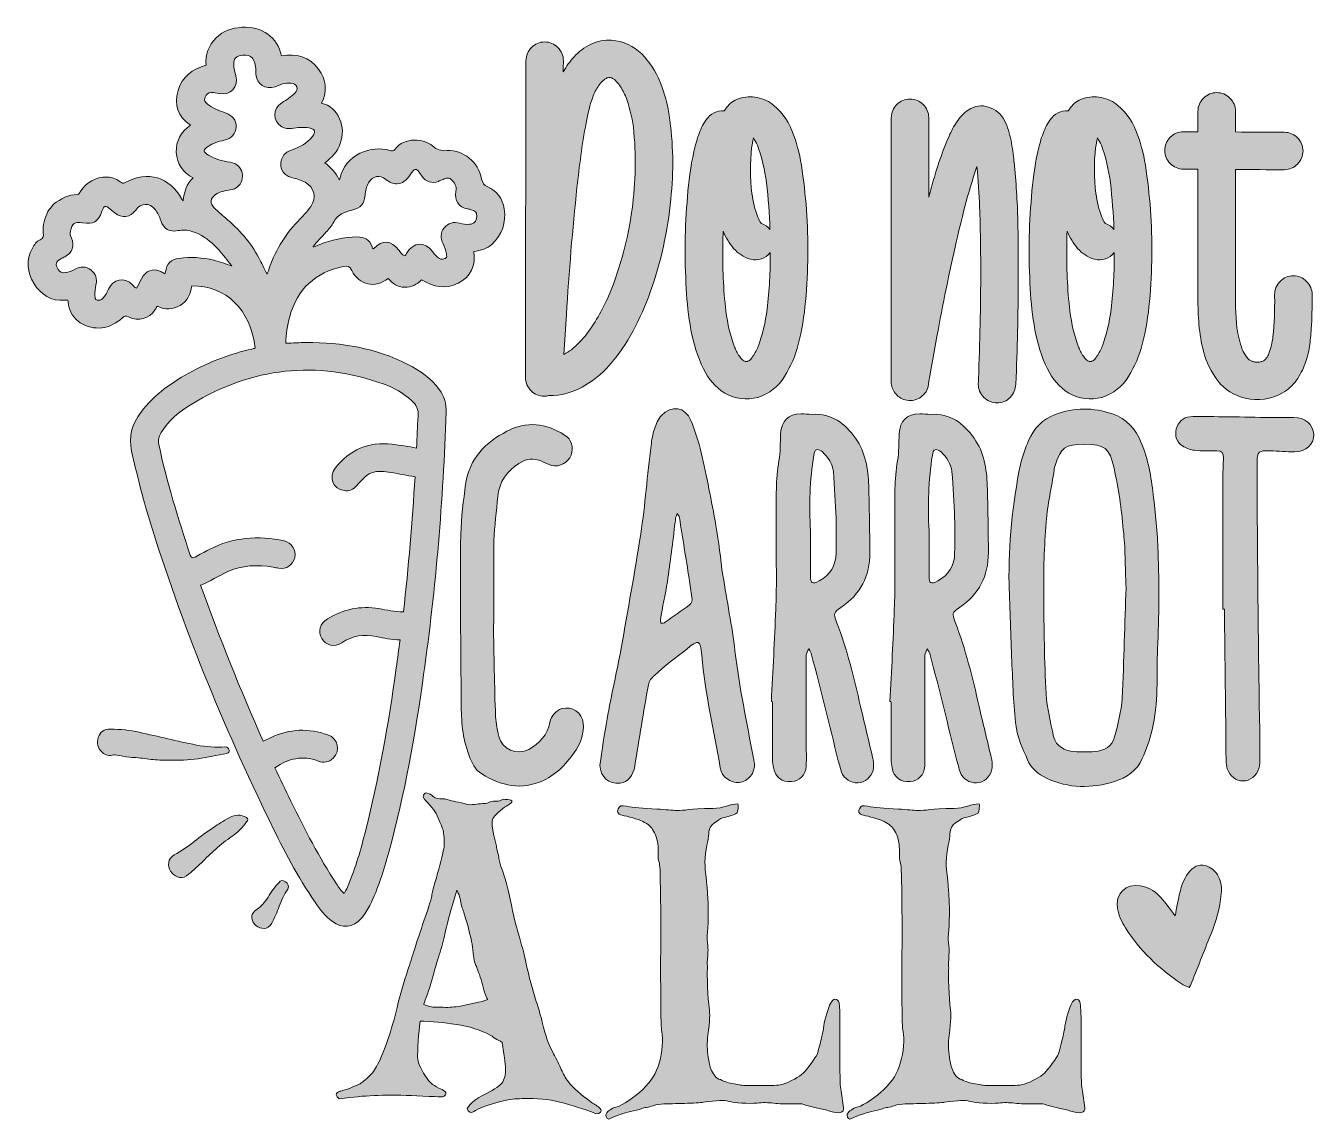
# Model space of a CAD drawing. Header units: inches. Extents: x 43 to 1036, y -961 to -118.
import ezdxf

# ---------------------------------------------------------------- set-up
doc = ezdxf.new("R2010")
doc.units = ezdxf.units.IN
doc.header["$MEASUREMENT"] = 0
doc.layers.add('Layer 1', color=7, linetype='Continuous')

# ---------------------------------------------------------------- blocks, each defined once
blk = doc.blocks.new('block 3')
at = {"layer": 'Layer 1', "true_color": 0x11a652}
h = blk.add_hatch(color=114, dxfattribs=at)
h.dxf.hatch_style = 2
edge = h.paths.add_edge_path()
edge.add_spline(control_points=[(283.16, -944.01), (282.62, -943.45), (282.24, -942.76), (282.04, -942.01), (282.42, -940.66), (283.53, -939.63), (284.91, -939.36), (286.14, -939.36), (294.57, -936.4), (298.74, -934.5), (301.25, -933.36), (303.17, -931.92), (306.56, -928.65), (309.66, -925.9), (312.19, -922.57), (313.99, -918.83), (318.81, -909.91), (325.23, -891.08), (329.04, -874.71), (331.31, -864.93), (334.1, -855.27), (337.39, -845.79), (338.74, -841.78), (340.95, -834.89), (342.32, -830.48), (345.53, -820.18), (347.98, -812.79), (350.73, -805.2), (353.47, -797.61), (355.92, -789.39), (355.92, -787.82), (356.1, -786.33), (356.41, -784.84), (356.86, -783.4), (360.64, -770.33), (362.05, -765.05), (364.18, -755.99), (365.56, -750.09), (365.6, -749.54), (365.18, -744.08), (364.77, -738.72), (364.57, -737.95), (362.06, -731.92), (358.98, -724.51), (357.57, -722.31), (352.67, -717.17), (350.15, -714.53), (349.12, -713.09), (349.12, -712.21), (349.08, -710.77), (350.17, -709.55), (351.61, -709.43), (353.59, -709.8), (355.43, -710.73), (356.9, -712.12), (358.88, -713.64), (361.37, -714.33), (363.85, -714.04), (365.12, -713.89), (366.41, -714.06), (367.61, -714.54), (369.83, -715.24), (372.1, -715.81), (374.4, -716.25), (376.93, -716.75), (380.48, -717.53), (382.27, -717.97), (384.33, -718.61), (386.53, -718.7), (388.63, -718.23), (390.66, -717.91), (392.7, -717.73), (394.75, -717.7), (396.42, -717.77), (398.08, -717.45), (399.61, -716.76), (401.17, -716.04), (402.88, -715.74), (404.6, -715.87), (406.2, -716.03), (407.82, -715.74), (409.27, -715.02), (410.57, -714.25), (411.23, -714.19), (414.09, -714.58), (416.57, -714.91), (417.45, -715.23), (417.56, -715.83), (417.75, -716.81), (417.28, -717.23), (413.38, -719.54), (409.44, -721.88), (403.93, -726.87), (402.9, -729.04), (401.54, -731.92), (401.95, -735.28), (405.51, -750.51), (406.07, -752.92), (406.97, -757.17), (407.52, -759.97), (408.03, -762.7), (408.78, -765.38), (409.75, -767.99), (411.65, -772.47), (414.68, -784.01), (417.41, -797.17), (419.14, -805.52), (420.91, -812.87), (422.28, -817.35), (424.91, -825.98), (426.94, -833.67), (428.58, -841.17), (430.64, -850.94), (433.22, -860.59), (436.31, -870.09), (437.79, -874.63), (439.86, -881.85), (440.92, -886.13), (443.82, -897.81), (445.65, -903.05), (448.98, -909.22), (450.64, -912.29), (453.35, -917.77), (455.01, -921.39), (456.48, -924.64), (458.13, -927.8), (459.96, -930.86), (462, -933.94), (469.75, -941.29), (474.64, -944.79), (476.26, -945.94), (478.52, -947.59), (479.67, -948.44), (480.8, -949.29), (481.99, -950.06), (483.22, -950.75), (484.77, -951.55), (486.2, -953.25), (486.2, -954.29), (486.2, -956.16), (483.11, -957.43), (481.23, -956.34), (479.44, -955.3), (466.2, -950.96), (457.76, -948.65), (448.92, -946.07), (439.74, -944.85), (430.54, -945.02), (422.62, -944.99), (419.69, -945.19), (414.74, -946.06), (405.31, -947.7), (389.85, -952.94), (388.07, -955.08), (386.59, -956.87), (383.14, -955.26), (383.14, -952.77), (383.14, -951.02), (389.67, -945.14), (393.74, -943.22), (399.11, -940.7), (406.1, -936.63), (408.27, -934.77), (410.56, -932.8), (412.01, -929.57), (412.55, -925.23), (412.91, -922.35), (412.33, -916.31), (410.82, -907.28), (410.3, -904.2), (409.88, -901.64), (409.88, -901.57), (409.06, -901.05), (408.21, -900.58), (407.33, -900.17), (405.54, -899.23), (403.82, -898.17), (402.17, -897.02), (398, -894.04), (387.61, -890.29), (378.16, -888.34), (368.72, -886.86), (359.21, -885.88), (349.66, -885.4), (349.66, -885.4), (346.78, -885.4), (346.78, -885.4), (346.78, -885.4), (346.5, -887.22), (346.5, -887.22), (345.81, -891.73), (344.66, -909.82), (344.87, -913.11), (345.13, -917.48), (346.62, -921.05), (351.01, -927.79), (354.37, -932.97), (355.57, -934.04), (361.25, -936.87), (362.88, -937.64), (364.46, -938.5), (365.99, -939.44), (366.43, -939.95), (366.64, -940.61), (366.58, -941.28), (366.52, -941.95), (366.2, -942.56), (365.68, -942.99), (364.78, -943.8), (363.95, -943.8), (348.79, -943.06), (324.23, -941.85), (309.35, -942.18), (292.52, -944.29), (292.52, -944.29), (284.28, -945.32), (284.28, -945.32), (284.28, -945.32), (283.16, -944.01), (283.16, -944.01)], knot_values=[0, 0, 0, 0, 1, 1, 1, 2, 2, 2, 3, 3, 3, 4, 4, 4, 5, 5, 5, 6, 6, 6, 7, 7, 7, 8, 8, 8, 9, 9, 9, 10, 10, 10, 11, 11, 11, 12, 12, 12, 13, 13, 13, 14, 14, 14, 15, 15, 15, 16, 16, 16, 17, 17, 17, 18, 18, 18, 19, 19, 19, 20, 20, 20, 21, 21, 21, 22, 22, 22, 23, 23, 23, 24, 24, 24, 25, 25, 25, 26, 26, 26, 27, 27, 27, 28, 28, 28, 29, 29, 29, 30, 30, 30, 31, 31, 31, 32, 32, 32, 33, 33, 33, 34, 34, 34, 35, 35, 35, 36, 36, 36, 37, 37, 37, 38, 38, 38, 39, 39, 39, 40, 40, 40, 41, 41, 41, 42, 42, 42, 43, 43, 43, 44, 44, 44, 45, 45, 45, 46, 46, 46, 47, 47, 47, 48, 48, 48, 49, 49, 49, 50, 50, 50, 51, 51, 51, 52, 52, 52, 53, 53, 53, 54, 54, 54, 55, 55, 55, 56, 56, 56, 57, 57, 57, 58, 58, 58, 59, 59, 59, 60, 60, 60, 61, 61, 61, 62, 62, 62, 63, 63, 63, 64, 64, 64, 65, 65, 65, 66, 66, 66, 67, 67, 67, 68, 68, 68, 69, 69, 69, 70, 70, 70, 71, 71, 71, 72, 72, 72, 73, 73, 73, 73], degree=3, periodic=1)
edge = h.paths.add_edge_path()
edge.add_spline(control_points=[(349.61, -872.51), (351.47, -873.36), (353.43, -873.98), (355.44, -874.38), (356.11, -874.49), (360.28, -874.61), (364.71, -874.65), (369.1, -874.83), (373.5, -874.53), (377.83, -873.77), (386.95, -872.05), (398.72, -869.21), (398.71, -868.72), (398.7, -868.67), (398.03, -867), (397.21, -864.99), (396.22, -862.46), (395.41, -859.86), (394.79, -857.21), (394.17, -854.57), (393.39, -851.98), (392.45, -849.44), (391.67, -847.43), (390.76, -845.02), (390.43, -844.09), (390.05, -843.04), (389.61, -842.03), (389.12, -841.03), (388.5, -839.1), (388.12, -837.09), (387.99, -835.07), (387.44, -829.23), (386.24, -821.74), (385.58, -820.01), (385.3, -819.27), (384.63, -816.68), (384.1, -814.24), (383.6, -811.92), (382.96, -809.63), (382.19, -807.39), (381.59, -805.8), (381.1, -804.18), (380.71, -802.54), (380.34, -800.96), (379.84, -799.41), (379.21, -797.92), (378.52, -796.11), (378.05, -794.23), (377.81, -792.32), (377.57, -790.36), (377.03, -788.45), (376.2, -786.66), (376.2, -786.66), (375.02, -784.4), (375.02, -784.4), (375.02, -784.4), (373.2, -790.55), (373.2, -790.55), (369.72, -802.28), (367.18, -811.91), (365.89, -818.36), (365.17, -821.92), (363.2, -829.11), (361.5, -834.34), (359.81, -839.57), (358.07, -845.36), (357.65, -847.21), (356.62, -851.71), (353.86, -860.63), (351.52, -867.07), (350.47, -869.96), (349.61, -872.4), (349.61, -872.51)], knot_values=[0, 0, 0, 0, 1, 1, 1, 2, 2, 2, 3, 3, 3, 4, 4, 4, 5, 5, 5, 6, 6, 6, 7, 7, 7, 8, 8, 8, 9, 9, 9, 10, 10, 10, 11, 11, 11, 12, 12, 12, 13, 13, 13, 14, 14, 14, 15, 15, 15, 16, 16, 16, 17, 17, 17, 18, 18, 18, 19, 19, 19, 20, 20, 20, 21, 21, 21, 22, 22, 22, 23, 23, 23, 24, 24, 24, 24], degree=3, periodic=1)
h = blk.add_hatch(color=114, dxfattribs=at)
h.dxf.hatch_style = 2
edge = h.paths.add_edge_path()
edge.add_spline(control_points=[(584.53, -947.19), (580.86, -946.12), (575.64, -946.3), (565.05, -947.88), (563.18, -948.16), (556.62, -948.53), (550.46, -948.7), (544.32, -948.87), (537.21, -949.06), (534.67, -949.14), (531.79, -949.14), (528.94, -949.62), (526.22, -950.55), (524.62, -951.14), (522.96, -951.57), (521.28, -951.83), (519.85, -952.03), (518.45, -952.36), (517.09, -952.84), (515.39, -953.39), (511.67, -954.36), (508.8, -954.99), (503.63, -956.21), (498.59, -957.97), (493.78, -960.24), (492.22, -960.94), (491.92, -960.94), (490.99, -960.29), (489.73, -959.14), (489.59, -957.21), (490.65, -955.89), (491.78, -954.28), (496.11, -951.74), (498.48, -951.3), (502.13, -950.61), (512.67, -943.5), (518.31, -937.92), (525.49, -930.8), (528.5, -925.91), (531.13, -917.08), (533.39, -909.49), (534.25, -898.88), (533.03, -893.5), (532.45, -890.98), (532.28, -885), (532.15, -863.85), (532.06, -849.28), (532.07, -834.74), (532.17, -831.52), (532.46, -822.44), (532.45, -817.29), (532.07, -790.31), (531.77, -768.7), (531.6, -764.81), (530.91, -762.84), (530.32, -761.18), (530.13, -759.14), (530.19, -755.45), (530.3, -748.51), (529.54, -744.26), (527.45, -740.21), (525.37, -736.17), (523.9, -734.64), (519.67, -732.14), (516.73, -730.4), (509.4, -728), (504.04, -727.02), (499.42, -726.17), (498.07, -724.57), (499.48, -721.61), (500.68, -719.08), (501.54, -718.82), (505.88, -719.67), (511.4, -720.76), (517.58, -721.34), (529.56, -721.93), (535.43, -722.21), (541.87, -722.83), (543.89, -722.92), (551.73, -723.29), (552.89, -721.4), (572.44, -721.4), (580.19, -721.4), (586.01, -717.86), (591.59, -717.86), (592.5, -717.86), (591.19, -724.85), (591.19, -724.85), (589.22, -725.98), (587.11, -726.85), (584.92, -727.44), (580.72, -728.51), (580.68, -727.97), (578.5, -729.26), (576.18, -730.62), (575.56, -731.24), (573.53, -732.53), (567.79, -736.16), (569.74, -741.68), (568.44, -746.69), (566.38, -754.64), (565.66, -765.03), (566.78, -770.76), (567.04, -772.1), (567.48, -776.47), (567.75, -780.48), (568.03, -784.49), (568.37, -789.52), (568.52, -791.66), (568.81, -795.87), (568.83, -800.88), (568.59, -810.38), (568.45, -815.9), (567.61, -819.31), (567.89, -822.44), (568.19, -825.85), (568.62, -829.42), (568.62, -830.44), (568.62, -832.44), (568.21, -836.67), (567.98, -840.36), (567.91, -841.41), (568.44, -844.49), (568.08, -845.51), (567.59, -846.87), (568.65, -870.22), (569.41, -874.79), (570.25, -879.88), (570.07, -884.47), (568.57, -896.42), (567.78, -901.99), (567.85, -907.64), (568.8, -913.19), (569.82, -919.99), (570.57, -922.37), (572.74, -925.97), (574.23, -928.42), (574.9, -929.03), (577.06, -929.94), (578.46, -930.53), (580.52, -931.44), (581.63, -931.96), (583.42, -932.66), (585.3, -933.12), (587.22, -933.34), (589.16, -933.57), (591.09, -933.94), (592.98, -934.44), (594.65, -934.95), (598.42, -935.09), (609.02, -935.03), (621.89, -934.96), (623.14, -934.87), (626.52, -933.85), (631.53, -932.34), (639.44, -928.04), (641.91, -925.49), (644.72, -922.59), (651.79, -913.07), (652.66, -911), (653.6, -908.79), (657.63, -891.9), (657.63, -890.19), (657.63, -887.63), (660.56, -876.92), (662.28, -873.14), (664.21, -868.93), (665.46, -867.9), (667.62, -868.72), (670.19, -869.7), (670.21, -869.9), (670.18, -902.77), (670.17, -928.25), (670.29, -933.86), (670.93, -937.74), (671.64, -942.03), (672.45, -947.47), (673.04, -952.07), (673.58, -956.26), (669.77, -957.01), (661.4, -954.39), (658.28, -953.44), (655.12, -952.68), (651.92, -952.09), (649.15, -951.61), (646.43, -950.93), (643.77, -950.05), (640.54, -948.87), (640, -948.83), (633.08, -949.06), (628.38, -949.21), (623.67, -949.06), (618.98, -948.6), (614.84, -948.05), (610.65, -948), (606.49, -948.45), (600.1, -949.08), (588.74, -948.42), (584.53, -947.19)], knot_values=[0, 0, 0, 0, 1, 1, 1, 2, 2, 2, 3, 3, 3, 4, 4, 4, 5, 5, 5, 6, 6, 6, 7, 7, 7, 8, 8, 8, 9, 9, 9, 10, 10, 10, 11, 11, 11, 12, 12, 12, 13, 13, 13, 14, 14, 14, 15, 15, 15, 16, 16, 16, 17, 17, 17, 18, 18, 18, 19, 19, 19, 20, 20, 20, 21, 21, 21, 22, 22, 22, 23, 23, 23, 24, 24, 24, 25, 25, 25, 26, 26, 26, 27, 27, 27, 28, 28, 28, 29, 29, 29, 30, 30, 30, 31, 31, 31, 32, 32, 32, 33, 33, 33, 34, 34, 34, 35, 35, 35, 36, 36, 36, 37, 37, 37, 38, 38, 38, 39, 39, 39, 40, 40, 40, 41, 41, 41, 42, 42, 42, 43, 43, 43, 44, 44, 44, 45, 45, 45, 46, 46, 46, 47, 47, 47, 48, 48, 48, 49, 49, 49, 50, 50, 50, 51, 51, 51, 52, 52, 52, 53, 53, 53, 54, 54, 54, 55, 55, 55, 56, 56, 56, 57, 57, 57, 58, 58, 58, 59, 59, 59, 60, 60, 60, 61, 61, 61, 62, 62, 62, 63, 63, 63, 64, 64, 64, 65, 65, 65, 66, 66, 66, 66], degree=3, periodic=1)
h = blk.add_hatch(color=114, dxfattribs=at)
h.dxf.hatch_style = 2
edge = h.paths.add_edge_path()
edge.add_spline(control_points=[(770.37, -947.19), (766.7, -946.12), (761.49, -946.3), (750.9, -947.88), (749.02, -948.16), (742.46, -948.53), (736.31, -948.7), (730.16, -948.87), (723.05, -949.06), (720.52, -949.14), (717.64, -949.14), (714.79, -949.62), (712.07, -950.55), (710.47, -951.14), (708.81, -951.57), (707.13, -951.83), (705.7, -952.03), (704.3, -952.36), (702.94, -952.84), (701.24, -953.39), (697.51, -954.36), (694.65, -954.99), (689.47, -956.21), (684.44, -957.97), (679.63, -960.24), (678.06, -960.94), (677.77, -960.94), (676.83, -960.29), (675.58, -959.14), (675.43, -957.21), (676.5, -955.89), (677.63, -954.28), (681.96, -951.74), (684.32, -951.3), (687.98, -950.61), (698.52, -943.5), (704.15, -937.92), (711.33, -930.8), (714.35, -925.91), (716.98, -917.08), (719.24, -909.49), (720.1, -898.88), (718.88, -893.5), (718.3, -890.98), (718.12, -885), (718, -863.85), (717.91, -849.28), (717.92, -834.74), (718.02, -831.52), (718.31, -822.44), (718.3, -817.29), (717.92, -790.31), (717.62, -768.7), (717.45, -764.81), (716.76, -762.84), (716.17, -761.18), (715.97, -759.14), (716.03, -755.45), (716.14, -748.51), (715.39, -744.26), (713.3, -740.21), (711.22, -736.17), (709.74, -734.64), (705.52, -732.14), (702.58, -730.4), (695.25, -728), (689.88, -727.02), (685.27, -726.17), (683.92, -724.57), (685.33, -721.61), (686.52, -719.08), (687.39, -718.82), (691.73, -719.67), (697.25, -720.76), (703.43, -721.34), (715.4, -721.93), (721.28, -722.21), (727.72, -722.83), (729.74, -722.92), (737.58, -723.29), (738.74, -721.4), (758.29, -721.4), (766.04, -721.4), (771.85, -717.86), (777.44, -717.86), (778.35, -717.86), (777.04, -724.85), (777.04, -724.85), (775.06, -725.98), (772.96, -726.85), (770.77, -727.44), (766.56, -728.51), (766.53, -727.97), (764.35, -729.26), (762.02, -730.62), (761.41, -731.24), (759.38, -732.53), (753.64, -736.16), (755.59, -741.68), (754.29, -746.69), (752.23, -754.64), (751.51, -765.03), (752.63, -770.76), (752.89, -772.1), (753.33, -776.47), (753.6, -780.48), (753.88, -784.49), (754.22, -789.52), (754.37, -791.66), (754.66, -795.87), (754.68, -800.88), (754.44, -810.38), (754.3, -815.9), (753.46, -819.31), (753.74, -822.44), (754.03, -825.85), (754.47, -829.42), (754.47, -830.44), (754.47, -832.44), (754.06, -836.67), (753.83, -840.36), (753.76, -841.41), (754.29, -844.49), (753.93, -845.51), (753.44, -846.87), (754.5, -870.22), (755.26, -874.79), (756.1, -879.88), (755.92, -884.47), (754.42, -896.42), (753.63, -901.99), (753.7, -907.64), (754.65, -913.19), (755.67, -919.99), (756.41, -922.37), (758.59, -925.97), (760.08, -928.42), (760.75, -929.03), (762.91, -929.94), (764.31, -930.53), (766.36, -931.44), (767.47, -931.96), (769.27, -932.66), (771.15, -933.12), (773.06, -933.34), (775.01, -933.57), (776.94, -933.94), (778.83, -934.44), (780.5, -934.95), (784.27, -935.09), (794.87, -935.03), (807.73, -934.96), (808.98, -934.87), (812.37, -933.85), (817.38, -932.34), (825.29, -928.04), (827.76, -925.49), (830.57, -922.59), (837.63, -913.07), (838.5, -911), (839.45, -908.79), (843.48, -891.9), (843.48, -890.19), (843.48, -887.63), (846.4, -876.92), (848.13, -873.14), (850.06, -868.93), (851.31, -867.9), (853.47, -868.72), (856.04, -869.7), (856.06, -869.9), (856.03, -902.77), (856.01, -928.25), (856.13, -933.86), (856.78, -937.74), (857.49, -942.03), (858.29, -947.47), (858.88, -952.07), (859.42, -956.26), (855.61, -957.01), (847.24, -954.39), (844.13, -953.44), (840.97, -952.68), (837.76, -952.09), (835, -951.61), (832.28, -950.93), (829.62, -950.05), (826.39, -948.87), (825.85, -948.83), (818.93, -949.06), (814.22, -949.21), (809.51, -949.06), (804.83, -948.6), (800.69, -948.05), (796.49, -948), (792.34, -948.45), (785.94, -949.08), (774.59, -948.42), (770.37, -947.19)], knot_values=[0, 0, 0, 0, 1, 1, 1, 2, 2, 2, 3, 3, 3, 4, 4, 4, 5, 5, 5, 6, 6, 6, 7, 7, 7, 8, 8, 8, 9, 9, 9, 10, 10, 10, 11, 11, 11, 12, 12, 12, 13, 13, 13, 14, 14, 14, 15, 15, 15, 16, 16, 16, 17, 17, 17, 18, 18, 18, 19, 19, 19, 20, 20, 20, 21, 21, 21, 22, 22, 22, 23, 23, 23, 24, 24, 24, 25, 25, 25, 26, 26, 26, 27, 27, 27, 28, 28, 28, 29, 29, 29, 30, 30, 30, 31, 31, 31, 32, 32, 32, 33, 33, 33, 34, 34, 34, 35, 35, 35, 36, 36, 36, 37, 37, 37, 38, 38, 38, 39, 39, 39, 40, 40, 40, 41, 41, 41, 42, 42, 42, 43, 43, 43, 44, 44, 44, 45, 45, 45, 46, 46, 46, 47, 47, 47, 48, 48, 48, 49, 49, 49, 50, 50, 50, 51, 51, 51, 52, 52, 52, 53, 53, 53, 54, 54, 54, 55, 55, 55, 56, 56, 56, 57, 57, 57, 58, 58, 58, 59, 59, 59, 60, 60, 60, 61, 61, 61, 62, 62, 62, 63, 63, 63, 64, 64, 64, 65, 65, 65, 66, 66, 66, 66], degree=3, periodic=1)
at = {"layer": 'Layer 1', "lineweight": 0}
for points, knots in [([(283.16, -944.01), (282.62, -943.45), (282.24, -942.76), (282.04, -942.01), (282.42, -940.66), (283.53, -939.63), (284.91, -939.36), (286.14, -939.36), (294.57, -936.4), (298.74, -934.5), (301.25, -933.36), (303.17, -931.92), (306.56, -928.65), (309.66, -925.9), (312.19, -922.57), (313.99, -918.83), (318.81, -909.91), (325.23, -891.08), (329.04, -874.71), (331.31, -864.93), (334.1, -855.27), (337.39, -845.79), (338.74, -841.78), (340.95, -834.89), (342.32, -830.48), (345.53, -820.18), (347.98, -812.79), (350.73, -805.2), (353.47, -797.61), (355.92, -789.39), (355.92, -787.82), (356.1, -786.33), (356.41, -784.84), (356.86, -783.4), (360.64, -770.33), (362.05, -765.05), (364.18, -755.99), (365.56, -750.09), (365.6, -749.54), (365.18, -744.08), (364.77, -738.72), (364.57, -737.95), (362.06, -731.92), (358.98, -724.51), (357.57, -722.31), (352.67, -717.17), (350.15, -714.53), (349.12, -713.09), (349.12, -712.21), (349.08, -710.77), (350.17, -709.55), (351.61, -709.43), (353.59, -709.8), (355.43, -710.73), (356.9, -712.12), (358.88, -713.64), (361.37, -714.33), (363.85, -714.04), (365.12, -713.89), (366.41, -714.06), (367.61, -714.54), (369.83, -715.24), (372.1, -715.81), (374.4, -716.25), (376.93, -716.75), (380.48, -717.53), (382.27, -717.97), (384.33, -718.61), (386.53, -718.7), (388.63, -718.23), (390.66, -717.91), (392.7, -717.73), (394.75, -717.7), (396.42, -717.77), (398.08, -717.45), (399.61, -716.76), (401.17, -716.04), (402.88, -715.74), (404.6, -715.87), (406.2, -716.03), (407.82, -715.74), (409.27, -715.02), (410.57, -714.25), (411.23, -714.19), (414.09, -714.58), (416.57, -714.91), (417.45, -715.23), (417.56, -715.83), (417.75, -716.81), (417.28, -717.23), (413.38, -719.54), (409.44, -721.88), (403.93, -726.87), (402.9, -729.04), (401.54, -731.92), (401.95, -735.28), (405.51, -750.51), (406.07, -752.92), (406.97, -757.17), (407.52, -759.97), (408.03, -762.7), (408.78, -765.38), (409.75, -767.99), (411.65, -772.47), (414.68, -784.01), (417.41, -797.17), (419.14, -805.52), (420.91, -812.87), (422.28, -817.35), (424.91, -825.98), (426.94, -833.67), (428.58, -841.17), (430.64, -850.94), (433.22, -860.59), (436.31, -870.09), (437.79, -874.63), (439.86, -881.85), (440.92, -886.13), (443.82, -897.81), (445.65, -903.05), (448.98, -909.22), (450.64, -912.29), (453.35, -917.77), (455.01, -921.39), (456.48, -924.64), (458.13, -927.8), (459.96, -930.86), (462, -933.94), (469.75, -941.29), (474.64, -944.79), (476.26, -945.94), (478.52, -947.59), (479.67, -948.44), (480.8, -949.29), (481.99, -950.06), (483.22, -950.75), (484.77, -951.55), (486.2, -953.25), (486.2, -954.29), (486.2, -956.16), (483.11, -957.43), (481.23, -956.34), (479.44, -955.3), (466.2, -950.96), (457.76, -948.65), (448.92, -946.07), (439.74, -944.85), (430.54, -945.02), (422.62, -944.99), (419.69, -945.19), (414.74, -946.06), (405.31, -947.7), (389.85, -952.94), (388.07, -955.08), (386.59, -956.87), (383.14, -955.26), (383.14, -952.77), (383.14, -951.02), (389.67, -945.14), (393.74, -943.22), (399.11, -940.7), (406.1, -936.63), (408.27, -934.77), (410.56, -932.8), (412.01, -929.57), (412.55, -925.23), (412.91, -922.35), (412.33, -916.31), (410.82, -907.28), (410.3, -904.2), (409.88, -901.64), (409.88, -901.57), (409.06, -901.05), (408.21, -900.58), (407.33, -900.17), (405.54, -899.23), (403.82, -898.17), (402.17, -897.02), (398, -894.04), (387.61, -890.29), (378.16, -888.34), (368.72, -886.86), (359.21, -885.88), (349.66, -885.4), (349.66, -885.4), (346.78, -885.4), (346.78, -885.4), (346.78, -885.4), (346.5, -887.22), (346.5, -887.22), (345.81, -891.73), (344.66, -909.82), (344.87, -913.11), (345.13, -917.48), (346.62, -921.05), (351.01, -927.79), (354.37, -932.97), (355.57, -934.04), (361.25, -936.87), (362.88, -937.64), (364.46, -938.5), (365.99, -939.44), (366.43, -939.95), (366.64, -940.61), (366.58, -941.28), (366.52, -941.95), (366.2, -942.56), (365.68, -942.99), (364.78, -943.8), (363.95, -943.8), (348.79, -943.06), (324.23, -941.85), (309.35, -942.18), (292.52, -944.29), (292.52, -944.29), (284.28, -945.32), (284.28, -945.32), (284.28, -945.32), (283.16, -944.01), (283.16, -944.01)], [0, 0, 0, 0, 1, 1, 1, 2, 2, 2, 3, 3, 3, 4, 4, 4, 5, 5, 5, 6, 6, 6, 7, 7, 7, 8, 8, 8, 9, 9, 9, 10, 10, 10, 11, 11, 11, 12, 12, 12, 13, 13, 13, 14, 14, 14, 15, 15, 15, 16, 16, 16, 17, 17, 17, 18, 18, 18, 19, 19, 19, 20, 20, 20, 21, 21, 21, 22, 22, 22, 23, 23, 23, 24, 24, 24, 25, 25, 25, 26, 26, 26, 27, 27, 27, 28, 28, 28, 29, 29, 29, 30, 30, 30, 31, 31, 31, 32, 32, 32, 33, 33, 33, 34, 34, 34, 35, 35, 35, 36, 36, 36, 37, 37, 37, 38, 38, 38, 39, 39, 39, 40, 40, 40, 41, 41, 41, 42, 42, 42, 43, 43, 43, 44, 44, 44, 45, 45, 45, 46, 46, 46, 47, 47, 47, 48, 48, 48, 49, 49, 49, 50, 50, 50, 51, 51, 51, 52, 52, 52, 53, 53, 53, 54, 54, 54, 55, 55, 55, 56, 56, 56, 57, 57, 57, 58, 58, 58, 59, 59, 59, 60, 60, 60, 61, 61, 61, 62, 62, 62, 63, 63, 63, 64, 64, 64, 65, 65, 65, 66, 66, 66, 67, 67, 67, 68, 68, 68, 69, 69, 69, 70, 70, 70, 71, 71, 71, 72, 72, 72, 73, 73, 73, 73]), ([(584.53, -947.19), (580.86, -946.12), (575.64, -946.3), (565.05, -947.88), (563.18, -948.16), (556.62, -948.53), (550.46, -948.7), (544.32, -948.87), (537.21, -949.06), (534.67, -949.14), (531.79, -949.14), (528.94, -949.62), (526.22, -950.55), (524.62, -951.14), (522.96, -951.57), (521.28, -951.83), (519.85, -952.03), (518.45, -952.36), (517.09, -952.84), (515.39, -953.39), (511.67, -954.36), (508.8, -954.99), (503.63, -956.21), (498.59, -957.97), (493.78, -960.24), (492.22, -960.94), (491.92, -960.94), (490.99, -960.29), (489.73, -959.14), (489.59, -957.21), (490.65, -955.89), (491.78, -954.28), (496.11, -951.74), (498.48, -951.3), (502.13, -950.61), (512.67, -943.5), (518.31, -937.92), (525.49, -930.8), (528.5, -925.91), (531.13, -917.08), (533.39, -909.49), (534.25, -898.88), (533.03, -893.5), (532.45, -890.98), (532.28, -885), (532.15, -863.85), (532.06, -849.28), (532.07, -834.74), (532.17, -831.52), (532.46, -822.44), (532.45, -817.29), (532.07, -790.31), (531.77, -768.7), (531.6, -764.81), (530.91, -762.84), (530.32, -761.18), (530.13, -759.14), (530.19, -755.45), (530.3, -748.51), (529.54, -744.26), (527.45, -740.21), (525.37, -736.17), (523.9, -734.64), (519.67, -732.14), (516.73, -730.4), (509.4, -728), (504.04, -727.02), (499.42, -726.17), (498.07, -724.57), (499.48, -721.61), (500.68, -719.08), (501.54, -718.82), (505.88, -719.67), (511.4, -720.76), (517.58, -721.34), (529.56, -721.93), (535.43, -722.21), (541.87, -722.83), (543.89, -722.92), (551.73, -723.29), (552.89, -721.4), (572.44, -721.4), (580.19, -721.4), (586.01, -717.86), (591.59, -717.86), (592.5, -717.86), (591.19, -724.85), (591.19, -724.85), (589.22, -725.98), (587.11, -726.85), (584.92, -727.44), (580.72, -728.51), (580.68, -727.97), (578.5, -729.26), (576.18, -730.62), (575.56, -731.24), (573.53, -732.53), (567.79, -736.16), (569.74, -741.68), (568.44, -746.69), (566.38, -754.64), (565.66, -765.03), (566.78, -770.76), (567.04, -772.1), (567.48, -776.47), (567.75, -780.48), (568.03, -784.49), (568.37, -789.52), (568.52, -791.66), (568.81, -795.87), (568.83, -800.88), (568.59, -810.38), (568.45, -815.9), (567.61, -819.31), (567.89, -822.44), (568.19, -825.85), (568.62, -829.42), (568.62, -830.44), (568.62, -832.44), (568.21, -836.67), (567.98, -840.36), (567.91, -841.41), (568.44, -844.49), (568.08, -845.51), (567.59, -846.87), (568.65, -870.22), (569.41, -874.79), (570.25, -879.88), (570.07, -884.47), (568.57, -896.42), (567.78, -901.99), (567.85, -907.64), (568.8, -913.19), (569.82, -919.99), (570.57, -922.37), (572.74, -925.97), (574.23, -928.42), (574.9, -929.03), (577.06, -929.94), (578.46, -930.53), (580.52, -931.44), (581.63, -931.96), (583.42, -932.66), (585.3, -933.12), (587.22, -933.34), (589.16, -933.57), (591.09, -933.94), (592.98, -934.44), (594.65, -934.95), (598.42, -935.09), (609.02, -935.03), (621.89, -934.96), (623.14, -934.87), (626.52, -933.85), (631.53, -932.34), (639.44, -928.04), (641.91, -925.49), (644.72, -922.59), (651.79, -913.07), (652.66, -911), (653.6, -908.79), (657.63, -891.9), (657.63, -890.19), (657.63, -887.63), (660.56, -876.92), (662.28, -873.14), (664.21, -868.93), (665.46, -867.9), (667.62, -868.72), (670.19, -869.7), (670.21, -869.9), (670.18, -902.77), (670.17, -928.25), (670.29, -933.86), (670.93, -937.74), (671.64, -942.03), (672.45, -947.47), (673.04, -952.07), (673.58, -956.26), (669.77, -957.01), (661.4, -954.39), (658.28, -953.44), (655.12, -952.68), (651.92, -952.09), (649.15, -951.61), (646.43, -950.93), (643.77, -950.05), (640.54, -948.87), (640, -948.83), (633.08, -949.06), (628.38, -949.21), (623.67, -949.06), (618.98, -948.6), (614.84, -948.05), (610.65, -948), (606.49, -948.45), (600.1, -949.08), (588.74, -948.42), (584.53, -947.19)], [0, 0, 0, 0, 1, 1, 1, 2, 2, 2, 3, 3, 3, 4, 4, 4, 5, 5, 5, 6, 6, 6, 7, 7, 7, 8, 8, 8, 9, 9, 9, 10, 10, 10, 11, 11, 11, 12, 12, 12, 13, 13, 13, 14, 14, 14, 15, 15, 15, 16, 16, 16, 17, 17, 17, 18, 18, 18, 19, 19, 19, 20, 20, 20, 21, 21, 21, 22, 22, 22, 23, 23, 23, 24, 24, 24, 25, 25, 25, 26, 26, 26, 27, 27, 27, 28, 28, 28, 29, 29, 29, 30, 30, 30, 31, 31, 31, 32, 32, 32, 33, 33, 33, 34, 34, 34, 35, 35, 35, 36, 36, 36, 37, 37, 37, 38, 38, 38, 39, 39, 39, 40, 40, 40, 41, 41, 41, 42, 42, 42, 43, 43, 43, 44, 44, 44, 45, 45, 45, 46, 46, 46, 47, 47, 47, 48, 48, 48, 49, 49, 49, 50, 50, 50, 51, 51, 51, 52, 52, 52, 53, 53, 53, 54, 54, 54, 55, 55, 55, 56, 56, 56, 57, 57, 57, 58, 58, 58, 59, 59, 59, 60, 60, 60, 61, 61, 61, 62, 62, 62, 63, 63, 63, 64, 64, 64, 65, 65, 65, 66, 66, 66, 66]), ([(770.37, -947.19), (766.7, -946.12), (761.49, -946.3), (750.9, -947.88), (749.02, -948.16), (742.46, -948.53), (736.31, -948.7), (730.16, -948.87), (723.05, -949.06), (720.52, -949.14), (717.64, -949.14), (714.79, -949.62), (712.07, -950.55), (710.47, -951.14), (708.81, -951.57), (707.13, -951.83), (705.7, -952.03), (704.3, -952.36), (702.94, -952.84), (701.24, -953.39), (697.51, -954.36), (694.65, -954.99), (689.47, -956.21), (684.44, -957.97), (679.63, -960.24), (678.06, -960.94), (677.77, -960.94), (676.83, -960.29), (675.58, -959.14), (675.43, -957.21), (676.5, -955.89), (677.63, -954.28), (681.96, -951.74), (684.32, -951.3), (687.98, -950.61), (698.52, -943.5), (704.15, -937.92), (711.33, -930.8), (714.35, -925.91), (716.98, -917.08), (719.24, -909.49), (720.1, -898.88), (718.88, -893.5), (718.3, -890.98), (718.12, -885), (718, -863.85), (717.91, -849.28), (717.92, -834.74), (718.02, -831.52), (718.31, -822.44), (718.3, -817.29), (717.92, -790.31), (717.62, -768.7), (717.45, -764.81), (716.76, -762.84), (716.17, -761.18), (715.97, -759.14), (716.03, -755.45), (716.14, -748.51), (715.39, -744.26), (713.3, -740.21), (711.22, -736.17), (709.74, -734.64), (705.52, -732.14), (702.58, -730.4), (695.25, -728), (689.88, -727.02), (685.27, -726.17), (683.92, -724.57), (685.33, -721.61), (686.52, -719.08), (687.39, -718.82), (691.73, -719.67), (697.25, -720.76), (703.43, -721.34), (715.4, -721.93), (721.28, -722.21), (727.72, -722.83), (729.74, -722.92), (737.58, -723.29), (738.74, -721.4), (758.29, -721.4), (766.04, -721.4), (771.85, -717.86), (777.44, -717.86), (778.35, -717.86), (777.04, -724.85), (777.04, -724.85), (775.06, -725.98), (772.96, -726.85), (770.77, -727.44), (766.56, -728.51), (766.53, -727.97), (764.35, -729.26), (762.02, -730.62), (761.41, -731.24), (759.38, -732.53), (753.64, -736.16), (755.59, -741.68), (754.29, -746.69), (752.23, -754.64), (751.51, -765.03), (752.63, -770.76), (752.89, -772.1), (753.33, -776.47), (753.6, -780.48), (753.88, -784.49), (754.22, -789.52), (754.37, -791.66), (754.66, -795.87), (754.68, -800.88), (754.44, -810.38), (754.3, -815.9), (753.46, -819.31), (753.74, -822.44), (754.03, -825.85), (754.47, -829.42), (754.47, -830.44), (754.47, -832.44), (754.06, -836.67), (753.83, -840.36), (753.76, -841.41), (754.29, -844.49), (753.93, -845.51), (753.44, -846.87), (754.5, -870.22), (755.26, -874.79), (756.1, -879.88), (755.92, -884.47), (754.42, -896.42), (753.63, -901.99), (753.7, -907.64), (754.65, -913.19), (755.67, -919.99), (756.41, -922.37), (758.59, -925.97), (760.08, -928.42), (760.75, -929.03), (762.91, -929.94), (764.31, -930.53), (766.36, -931.44), (767.47, -931.96), (769.27, -932.66), (771.15, -933.12), (773.06, -933.34), (775.01, -933.57), (776.94, -933.94), (778.83, -934.44), (780.5, -934.95), (784.27, -935.09), (794.87, -935.03), (807.73, -934.96), (808.98, -934.87), (812.37, -933.85), (817.38, -932.34), (825.29, -928.04), (827.76, -925.49), (830.57, -922.59), (837.63, -913.07), (838.5, -911), (839.45, -908.79), (843.48, -891.9), (843.48, -890.19), (843.48, -887.63), (846.4, -876.92), (848.13, -873.14), (850.06, -868.93), (851.31, -867.9), (853.47, -868.72), (856.04, -869.7), (856.06, -869.9), (856.03, -902.77), (856.01, -928.25), (856.13, -933.86), (856.78, -937.74), (857.49, -942.03), (858.29, -947.47), (858.88, -952.07), (859.42, -956.26), (855.61, -957.01), (847.24, -954.39), (844.13, -953.44), (840.97, -952.68), (837.76, -952.09), (835, -951.61), (832.28, -950.93), (829.62, -950.05), (826.39, -948.87), (825.85, -948.83), (818.93, -949.06), (814.22, -949.21), (809.51, -949.06), (804.83, -948.6), (800.69, -948.05), (796.49, -948), (792.34, -948.45), (785.94, -949.08), (774.59, -948.42), (770.37, -947.19)], [0, 0, 0, 0, 1, 1, 1, 2, 2, 2, 3, 3, 3, 4, 4, 4, 5, 5, 5, 6, 6, 6, 7, 7, 7, 8, 8, 8, 9, 9, 9, 10, 10, 10, 11, 11, 11, 12, 12, 12, 13, 13, 13, 14, 14, 14, 15, 15, 15, 16, 16, 16, 17, 17, 17, 18, 18, 18, 19, 19, 19, 20, 20, 20, 21, 21, 21, 22, 22, 22, 23, 23, 23, 24, 24, 24, 25, 25, 25, 26, 26, 26, 27, 27, 27, 28, 28, 28, 29, 29, 29, 30, 30, 30, 31, 31, 31, 32, 32, 32, 33, 33, 33, 34, 34, 34, 35, 35, 35, 36, 36, 36, 37, 37, 37, 38, 38, 38, 39, 39, 39, 40, 40, 40, 41, 41, 41, 42, 42, 42, 43, 43, 43, 44, 44, 44, 45, 45, 45, 46, 46, 46, 47, 47, 47, 48, 48, 48, 49, 49, 49, 50, 50, 50, 51, 51, 51, 52, 52, 52, 53, 53, 53, 54, 54, 54, 55, 55, 55, 56, 56, 56, 57, 57, 57, 58, 58, 58, 59, 59, 59, 60, 60, 60, 61, 61, 61, 62, 62, 62, 63, 63, 63, 64, 64, 64, 65, 65, 65, 66, 66, 66, 66]), ([(349.61, -872.51), (351.47, -873.36), (353.43, -873.98), (355.44, -874.38), (356.11, -874.49), (360.28, -874.61), (364.71, -874.65), (369.1, -874.83), (373.5, -874.53), (377.83, -873.77), (386.95, -872.05), (398.72, -869.21), (398.71, -868.72), (398.7, -868.67), (398.03, -867), (397.21, -864.99), (396.22, -862.46), (395.41, -859.86), (394.79, -857.21), (394.17, -854.57), (393.39, -851.98), (392.45, -849.44), (391.67, -847.43), (390.76, -845.02), (390.43, -844.09), (390.05, -843.04), (389.61, -842.03), (389.12, -841.03), (388.5, -839.1), (388.12, -837.09), (387.99, -835.07), (387.44, -829.23), (386.24, -821.74), (385.58, -820.01), (385.3, -819.27), (384.63, -816.68), (384.1, -814.24), (383.6, -811.92), (382.96, -809.63), (382.19, -807.39), (381.59, -805.8), (381.1, -804.18), (380.71, -802.54), (380.34, -800.96), (379.84, -799.41), (379.21, -797.92), (378.52, -796.11), (378.05, -794.23), (377.81, -792.32), (377.57, -790.36), (377.03, -788.45), (376.2, -786.66), (376.2, -786.66), (375.02, -784.4), (375.02, -784.4), (375.02, -784.4), (373.2, -790.55), (373.2, -790.55), (369.72, -802.28), (367.18, -811.91), (365.89, -818.36), (365.17, -821.92), (363.2, -829.11), (361.5, -834.34), (359.81, -839.57), (358.07, -845.36), (357.65, -847.21), (356.62, -851.71), (353.86, -860.63), (351.52, -867.07), (350.47, -869.96), (349.61, -872.4), (349.61, -872.51)], [0, 0, 0, 0, 1, 1, 1, 2, 2, 2, 3, 3, 3, 4, 4, 4, 5, 5, 5, 6, 6, 6, 7, 7, 7, 8, 8, 8, 9, 9, 9, 10, 10, 10, 11, 11, 11, 12, 12, 12, 13, 13, 13, 14, 14, 14, 15, 15, 15, 16, 16, 16, 17, 17, 17, 18, 18, 18, 19, 19, 19, 20, 20, 20, 21, 21, 21, 22, 22, 22, 23, 23, 23, 24, 24, 24, 24])]:
    blk.add_open_spline(points, degree=3, knots=knots, dxfattribs=at)
blk = doc.blocks.new('block 4')
at = {"layer": 'Layer 1', "true_color": 0x11a652}
h = blk.add_hatch(color=114, dxfattribs=at)
h.dxf.hatch_style = 2
edge = h.paths.add_edge_path()
edge.add_spline(control_points=[(494.06, -129.18), (503.56, -130.14), (511.37, -133.67), (517.49, -139.76), (523.62, -145.85), (528.36, -153.16), (531.73, -161.69), (535.1, -170.22), (537.41, -178.69), (538.65, -187.08), (541.88, -208.62), (542.3, -230.19), (539.89, -251.8), (537.62, -276.36), (532.36, -300.24), (524.1, -323.43), (520.45, -333.68), (516.06, -343.62), (510.94, -353.25), (505.81, -362.89), (499.6, -371.8), (492.31, -379.99), (486.39, -386.73), (479.49, -392.29), (471.61, -396.65), (463.73, -401.02), (455.22, -403.21), (446.07, -403.21), (446, -403.21), (445.93, -403.21), (445.86, -403.21), (445.86, -403.21), (445.76, -403.21), (445.76, -403.21), (444.66, -403.48), (443.52, -403.62), (442.35, -403.62), (438.43, -403.62), (435.08, -402.23), (432.29, -399.44), (429.5, -396.65), (428.04, -393.27), (427.9, -389.28), (427.9, -389.28), (427.9, -389.17), (427.9, -389.17), (427.9, -388.14), (427.9, -387.14), (427.9, -386.18), (427.9, -384.94), (427.9, -383.74), (427.9, -382.57), (427.9, -364.74), (427.94, -346.89), (428.01, -329), (428.01, -302.44), (428.04, -275.84), (428.11, -249.22), (428.11, -237.17), (428.11, -225.1), (428.11, -212.99), (428.18, -200.88), (428.21, -188.8), (428.21, -176.76), (428.21, -166.23), (428.25, -155.67), (428.32, -145.07), (428.39, -141.08), (429.81, -137.68), (432.6, -134.86), (435.39, -132.04), (438.77, -130.62), (442.77, -130.62), (446.69, -130.62), (450.04, -132.04), (452.83, -134.86), (455.62, -137.68), (457.08, -141.08), (457.22, -145.07), (457.22, -146.18), (457.18, -147.28), (457.11, -148.38), (457.11, -149.48), (457.11, -150.58), (457.11, -151.68), (457.11, -152.3), (457.11, -152.92), (457.11, -153.54), (459.45, -149.34), (462.24, -145.49), (465.47, -141.98), (469.05, -137.99), (473.35, -134.77), (478.37, -132.33), (483.4, -129.89), (488.63, -128.84), (494.06, -129.18)], knot_values=[0, 0, 0, 0, 1, 1, 1, 2, 2, 2, 3, 3, 3, 4, 4, 4, 5, 5, 5, 6, 6, 6, 7, 7, 7, 8, 8, 8, 9, 9, 9, 10, 10, 10, 11, 11, 11, 12, 12, 12, 13, 13, 13, 14, 14, 14, 15, 15, 15, 16, 16, 16, 17, 17, 17, 18, 18, 18, 19, 19, 19, 20, 20, 20, 21, 21, 21, 22, 22, 22, 23, 23, 23, 24, 24, 24, 25, 25, 25, 26, 26, 26, 27, 27, 27, 28, 28, 28, 29, 29, 29, 30, 30, 30, 31, 31, 31, 32, 32, 32, 32], degree=3, periodic=1)
edge = h.paths.add_edge_path()
edge.add_spline(control_points=[(510.06, -259.54), (513.02, -238.55), (513.36, -217.49), (511.09, -196.37), (509.92, -188.05), (507.86, -179.96), (504.9, -172.12), (503.45, -168.88), (501.73, -165.82), (499.74, -162.93), (498.71, -161.76), (497.61, -160.66), (496.44, -159.63), (495.75, -159.15), (495.06, -158.73), (494.37, -158.39), (493.96, -158.25), (493.55, -158.11), (493.13, -157.98), (492.86, -157.98), (492.55, -157.98), (492.21, -157.98), (491.72, -158.11), (491.24, -158.25), (490.76, -158.39), (490, -158.8), (489.28, -159.25), (488.59, -159.73), (487.28, -160.83), (486.08, -162.04), (484.98, -163.34), (483.12, -166.1), (481.5, -168.99), (480.13, -172.01), (477.65, -178.89), (475.83, -185.95), (474.66, -193.17), (473.07, -201.5), (471.73, -209.86), (470.63, -218.25), (469.53, -226.37), (468.53, -234.49), (467.64, -242.61), (464.2, -275.29), (461.48, -308.01), (459.49, -340.76), (458.87, -350.95), (458.25, -361.17), (457.63, -371.42), (459.62, -370.32), (461.51, -369.11), (463.3, -367.81), (467.71, -364.16), (471.7, -360.1), (475.28, -355.63), (482.3, -345.86), (488.18, -335.43), (492.93, -324.35), (501.32, -303.51), (507.03, -281.9), (510.06, -259.54)], knot_values=[0, 0, 0, 0, 1, 1, 1, 2, 2, 2, 3, 3, 3, 4, 4, 4, 5, 5, 5, 6, 6, 6, 7, 7, 7, 8, 8, 8, 9, 9, 9, 10, 10, 10, 11, 11, 11, 12, 12, 12, 13, 13, 13, 14, 14, 14, 15, 15, 15, 16, 16, 16, 17, 17, 17, 18, 18, 18, 19, 19, 19, 20, 20, 20, 20], degree=3, periodic=1)
h = blk.add_hatch(color=114, dxfattribs=at)
h.dxf.hatch_style = 2
edge = h.paths.add_edge_path()
edge.add_spline(control_points=[(616.68, -177.48), (624.25, -183.06), (629.77, -190.2), (633.24, -198.9), (636.72, -207.6), (639.14, -216.46), (640.52, -225.48), (644.1, -248.46), (645.75, -271.58), (645.47, -294.84), (645.47, -306.81), (644.89, -318.71), (643.72, -330.55), (642.76, -341.76), (640.9, -352.81), (638.15, -363.68), (635.94, -372.28), (632.44, -380.5), (627.62, -388.35), (622.8, -396.19), (615.96, -401.59), (607.08, -404.55), (598.06, -406.96), (589.53, -405.86), (581.48, -401.25), (574.26, -396.57), (568.79, -390.34), (565.07, -382.57), (560.53, -372.93), (557.33, -362.87), (555.47, -352.38), (553.62, -341.88), (552.41, -331.37), (551.86, -320.85), (550.42, -297.11), (550.73, -273.4), (552.79, -249.73), (553.62, -238.17), (555.23, -226.71), (557.64, -215.36), (558.54, -211.16), (559.7, -206.95), (561.15, -202.72), (562.59, -198.49), (564.52, -194.55), (566.93, -190.9), (570.58, -185.81), (575.32, -183.43), (581.17, -183.78), (583.17, -180.06), (585.99, -177.28), (589.64, -175.42), (593.83, -173.42), (598.24, -172.6), (602.85, -172.94), (607.87, -173.29), (612.48, -174.8), (616.68, -177.48)], knot_values=[0, 0, 0, 0, 1, 1, 1, 2, 2, 2, 3, 3, 3, 4, 4, 4, 5, 5, 5, 6, 6, 6, 7, 7, 7, 8, 8, 8, 9, 9, 9, 10, 10, 10, 11, 11, 11, 12, 12, 12, 13, 13, 13, 14, 14, 14, 15, 15, 15, 16, 16, 16, 17, 17, 17, 18, 18, 18, 19, 19, 19, 19], degree=3, periodic=1)
edge = h.paths.add_edge_path()
edge.add_spline(control_points=[(614.2, -336.53), (615.92, -322.08), (616.71, -307.57), (616.58, -292.98), (612.59, -297.79), (607.49, -299.52), (601.3, -298.14), (596.07, -296.49), (591.75, -293.7), (588.35, -289.78), (584.94, -285.86), (582.24, -281.42), (580.24, -276.46), (580.11, -280.04), (580.04, -283.58), (580.04, -287.09), (579.63, -304.16), (580.42, -321.19), (582.41, -338.18), (583.58, -347.82), (585.85, -357.18), (589.22, -366.26), (590.39, -368.87), (591.77, -371.35), (593.35, -373.69), (594.04, -374.52), (594.76, -375.27), (595.52, -375.96), (595.93, -376.24), (596.35, -376.48), (596.76, -376.68), (597.1, -376.75), (597.41, -376.82), (597.69, -376.89), (598.03, -376.89), (598.34, -376.89), (598.62, -376.89), (598.89, -376.82), (599.13, -376.75), (599.34, -376.68), (599.68, -376.48), (600.06, -376.27), (600.47, -376.06), (601.23, -375.38), (601.95, -374.62), (602.64, -373.79), (604.29, -371.39), (605.74, -368.81), (606.98, -366.05), (610.49, -356.49), (612.89, -346.65), (614.2, -336.53)], knot_values=[0, 0, 0, 0, 1, 1, 1, 2, 2, 2, 3, 3, 3, 4, 4, 4, 5, 5, 5, 6, 6, 6, 7, 7, 7, 8, 8, 8, 9, 9, 9, 10, 10, 10, 11, 11, 11, 12, 12, 12, 13, 13, 13, 14, 14, 14, 15, 15, 15, 16, 16, 16, 17, 17, 17, 17], degree=3, periodic=1)
edge = h.paths.add_edge_path()
edge.add_spline(control_points=[(609.87, -270.58), (612.41, -271.54), (614.54, -273.06), (616.27, -275.12), (615.92, -263.08), (615.03, -251.11), (613.58, -239.2), (612.34, -229.16), (610.04, -219.46), (606.67, -210.1), (605.77, -208.17), (604.77, -206.35), (603.67, -204.63), (603.05, -207.04), (602.57, -209.48), (602.23, -211.96), (600.85, -223.79), (600.92, -235.59), (602.44, -247.36), (603.26, -253.62), (604.74, -259.71), (606.87, -265.63), (607.56, -267.14), (608.39, -268.62), (609.35, -270.06), (609.49, -270.2), (609.66, -270.37), (609.87, -270.58)], knot_values=[0, 0, 0, 0, 1, 1, 1, 2, 2, 2, 3, 3, 3, 4, 4, 4, 5, 5, 5, 6, 6, 6, 7, 7, 7, 8, 8, 8, 9, 9, 9, 9], degree=3, periodic=1)
h = blk.add_hatch(color=114, dxfattribs=at)
h.dxf.hatch_style = 2
edge = h.paths.add_edge_path()
edge.add_spline(control_points=[(797.09, -191.11), (799.43, -196.06), (801.1, -201.24), (802.1, -206.64), (803.1, -212.04), (803.84, -217.43), (804.32, -222.79), (804.32, -223), (804.35, -223.17), (804.42, -223.31), (806, -238.31), (806.97, -253.38), (807.31, -268.52), (807.66, -283.65), (807.76, -298.76), (807.62, -313.83), (807.55, -340.66), (806.93, -367.5), (805.76, -394.33), (805.49, -398.32), (804.02, -401.73), (801.38, -404.55), (798.73, -407.37), (795.37, -408.78), (791.32, -408.78), (787.46, -408.78), (784.07, -407.37), (781.15, -404.55), (778.22, -401.73), (776.79, -398.32), (776.86, -394.33), (776.86, -392.96), (776.9, -391.62), (776.97, -390.31), (778.14, -362.37), (778.72, -334.4), (778.72, -306.39), (778.72, -290.29), (778.45, -274.19), (777.9, -258.09), (777.55, -247.63), (776.86, -237.17), (775.83, -226.71), (772.32, -236.83), (769.23, -247.08), (766.54, -257.47), (763.86, -267.86), (761.35, -278.29), (759.01, -288.75), (753.5, -313.1), (748.55, -337.57), (744.15, -362.13), (742.01, -373.55), (740.02, -384.97), (738.16, -396.4), (737.81, -398.19), (737.01, -399.85), (735.74, -401.4), (734.46, -402.95), (733.07, -404.17), (731.55, -405.07), (727.98, -406.99), (724.26, -407.47), (720.41, -406.51), (717.24, -405.55), (714.69, -403.81), (712.77, -401.3), (710.84, -398.79), (709.84, -395.88), (709.78, -392.58), (709.78, -389.48), (709.78, -386.38), (709.78, -383.29), (709.78, -379.99), (709.78, -376.72), (709.78, -373.48), (709.78, -361.1), (709.78, -348.75), (709.78, -336.43), (709.78, -325.35), (709.78, -314.24), (709.78, -303.09), (709.78, -290.23), (709.78, -277.32), (709.78, -264.39), (709.78, -251.45), (709.78, -238.52), (709.78, -225.58), (709.78, -219.53), (709.78, -213.44), (709.78, -207.31), (709.78, -201.19), (709.78, -195.1), (709.78, -189.04), (709.91, -184.98), (711.38, -181.56), (714.16, -178.77), (716.95, -175.99), (720.31, -174.59), (724.23, -174.59), (728.15, -174.59), (731.52, -175.99), (734.34, -178.77), (737.16, -181.56), (738.61, -184.98), (738.68, -189.04), (738.68, -192.28), (738.68, -195.54), (738.68, -198.85), (738.68, -201.94), (738.68, -205.04), (738.68, -208.14), (738.68, -222.11), (738.68, -236.11), (738.68, -250.14), (740.05, -244.98), (741.5, -239.86), (743.01, -234.77), (746.11, -224.03), (749.89, -213.5), (754.36, -203.18), (756.02, -199.26), (758.01, -195.56), (760.35, -192.09), (762.69, -188.61), (765.61, -185.6), (769.12, -183.06), (774.15, -179.82), (779.38, -179.07), (784.81, -180.79), (790.25, -182.51), (794.34, -185.95), (797.09, -191.11)], knot_values=[0, 0, 0, 0, 1, 1, 1, 2, 2, 2, 3, 3, 3, 4, 4, 4, 5, 5, 5, 6, 6, 6, 7, 7, 7, 8, 8, 8, 9, 9, 9, 10, 10, 10, 11, 11, 11, 12, 12, 12, 13, 13, 13, 14, 14, 14, 15, 15, 15, 16, 16, 16, 17, 17, 17, 18, 18, 18, 19, 19, 19, 20, 20, 20, 21, 21, 21, 22, 22, 22, 23, 23, 23, 24, 24, 24, 25, 25, 25, 26, 26, 26, 27, 27, 27, 28, 28, 28, 29, 29, 29, 30, 30, 30, 31, 31, 31, 32, 32, 32, 33, 33, 33, 34, 34, 34, 35, 35, 35, 36, 36, 36, 37, 37, 37, 38, 38, 38, 39, 39, 39, 40, 40, 40, 41, 41, 41, 42, 42, 42, 43, 43, 43, 44, 44, 44, 44], degree=3, periodic=1)
h = blk.add_hatch(color=114, dxfattribs=at)
h.dxf.hatch_style = 2
edge = h.paths.add_edge_path()
edge.add_spline(control_points=[(881.73, -177.48), (889.3, -183.06), (894.82, -190.2), (898.29, -198.9), (901.77, -207.6), (904.2, -216.46), (905.57, -225.48), (909.15, -248.46), (910.8, -271.58), (910.53, -294.84), (910.53, -306.81), (909.94, -318.71), (908.77, -330.55), (907.81, -341.76), (905.95, -352.81), (903.2, -363.68), (900.99, -372.28), (897.49, -380.5), (892.67, -388.35), (887.85, -396.19), (881.01, -401.59), (872.13, -404.55), (863.12, -406.96), (854.58, -405.86), (846.53, -401.25), (839.31, -396.57), (833.84, -390.34), (830.12, -382.57), (825.58, -372.93), (822.38, -362.87), (820.53, -352.38), (818.67, -341.88), (817.46, -331.37), (816.91, -320.85), (815.47, -297.11), (815.78, -273.4), (817.84, -249.73), (818.67, -238.17), (820.28, -226.71), (822.69, -215.36), (823.59, -211.16), (824.76, -206.95), (826.2, -202.72), (827.65, -198.49), (829.57, -194.55), (831.98, -190.9), (835.63, -185.81), (840.38, -183.43), (846.23, -183.78), (848.22, -180.06), (851.04, -177.28), (854.69, -175.42), (858.89, -173.42), (863.29, -172.6), (867.9, -172.94), (872.92, -173.29), (877.53, -174.8), (881.73, -177.48)], knot_values=[0, 0, 0, 0, 1, 1, 1, 2, 2, 2, 3, 3, 3, 4, 4, 4, 5, 5, 5, 6, 6, 6, 7, 7, 7, 8, 8, 8, 9, 9, 9, 10, 10, 10, 11, 11, 11, 12, 12, 12, 13, 13, 13, 14, 14, 14, 15, 15, 15, 16, 16, 16, 17, 17, 17, 18, 18, 18, 19, 19, 19, 19], degree=3, periodic=1)
edge = h.paths.add_edge_path()
edge.add_spline(control_points=[(879.25, -336.53), (880.97, -322.08), (881.76, -307.57), (881.63, -292.98), (877.64, -297.79), (872.54, -299.52), (866.35, -298.14), (861.12, -296.49), (856.8, -293.7), (853.4, -289.78), (849.99, -285.86), (847.29, -281.42), (845.29, -276.46), (845.16, -280.04), (845.09, -283.58), (845.09, -287.09), (844.68, -304.16), (845.47, -321.19), (847.46, -338.18), (848.63, -347.82), (850.9, -357.18), (854.28, -366.26), (855.44, -368.87), (856.82, -371.35), (858.4, -373.69), (859.09, -374.52), (859.81, -375.27), (860.57, -375.96), (860.98, -376.24), (861.4, -376.48), (861.81, -376.68), (862.15, -376.75), (862.46, -376.82), (862.74, -376.89), (863.08, -376.89), (863.39, -376.89), (863.67, -376.89), (863.94, -376.82), (864.18, -376.75), (864.39, -376.68), (864.73, -376.48), (865.11, -376.27), (865.52, -376.06), (866.28, -375.38), (867.01, -374.62), (867.69, -373.79), (869.34, -371.39), (870.79, -368.81), (872.03, -366.05), (875.54, -356.49), (877.95, -346.65), (879.25, -336.53)], knot_values=[0, 0, 0, 0, 1, 1, 1, 2, 2, 2, 3, 3, 3, 4, 4, 4, 5, 5, 5, 6, 6, 6, 7, 7, 7, 8, 8, 8, 9, 9, 9, 10, 10, 10, 11, 11, 11, 12, 12, 12, 13, 13, 13, 14, 14, 14, 15, 15, 15, 16, 16, 16, 17, 17, 17, 17], degree=3, periodic=1)
edge = h.paths.add_edge_path()
edge.add_spline(control_points=[(874.92, -270.58), (877.46, -271.54), (879.6, -273.06), (881.32, -275.12), (880.97, -263.08), (880.08, -251.11), (878.63, -239.2), (877.39, -229.16), (875.09, -219.46), (871.72, -210.1), (870.82, -208.17), (869.83, -206.35), (868.73, -204.63), (868.1, -207.04), (867.62, -209.48), (867.28, -211.96), (865.9, -223.79), (865.97, -235.59), (867.49, -247.36), (868.31, -253.62), (869.79, -259.71), (871.92, -265.63), (872.61, -267.14), (873.44, -268.62), (874.4, -270.06), (874.54, -270.2), (874.71, -270.37), (874.92, -270.58)], knot_values=[0, 0, 0, 0, 1, 1, 1, 2, 2, 2, 3, 3, 3, 4, 4, 4, 5, 5, 5, 6, 6, 6, 7, 7, 7, 8, 8, 8, 9, 9, 9, 9], degree=3, periodic=1)
h = blk.add_hatch(color=114, dxfattribs=at)
h.dxf.hatch_style = 2
edge = h.paths.add_edge_path()
edge.add_spline(control_points=[(1019.62, -310.83), (1023.54, -310.83), (1026.93, -312.26), (1029.79, -315.12), (1032.64, -317.97), (1034.07, -321.36), (1034.07, -325.28), (1034.07, -325.7), (1034.07, -326.14), (1034.07, -326.62), (1034.14, -335.09), (1033.93, -343.52), (1033.45, -351.91), (1033.17, -356.39), (1032.69, -360.87), (1032.01, -365.38), (1031.32, -369.89), (1030.21, -374.24), (1028.7, -378.44), (1026.98, -383.12), (1024.74, -387.43), (1021.99, -391.39), (1019.24, -395.35), (1015.7, -398.6), (1011.36, -401.14), (1002.28, -406.03), (992.68, -407.4), (982.57, -405.27), (973.83, -403.14), (966.81, -398.65), (961.51, -391.8), (956.21, -384.96), (952.5, -377.37), (950.36, -369.05), (948.64, -362.3), (947.49, -355.46), (946.91, -348.51), (946.32, -341.56), (946.06, -334.64), (946.13, -327.76), (946.13, -294.73), (946.13, -261.7), (946.13, -228.68), (942.42, -228.68), (938.7, -228.68), (934.99, -228.68), (930.92, -228.54), (927.5, -227.08), (924.72, -224.29), (921.93, -221.5), (920.54, -218.15), (920.54, -214.23), (920.54, -210.3), (921.93, -206.93), (924.72, -204.11), (927.5, -201.29), (930.92, -199.85), (934.99, -199.78), (938.7, -199.78), (942.42, -199.78), (946.13, -199.78), (946.13, -199.5), (946.13, -199.26), (946.13, -199.05), (946.13, -194.03), (946.13, -189.04), (946.13, -184.09), (946.13, -180.17), (947.56, -176.78), (950.42, -173.92), (953.27, -171.07), (956.66, -169.64), (960.58, -169.64), (964.51, -169.64), (967.89, -171.07), (970.75, -173.92), (973.6, -176.78), (975.03, -180.17), (975.03, -184.09), (975.03, -189.39), (975.03, -194.68), (975.03, -199.98), (987.55, -200.12), (1000.08, -200.19), (1012.6, -200.19), (1016.66, -200.26), (1020.09, -201.7), (1022.87, -204.52), (1025.66, -207.35), (1027.05, -210.72), (1027.05, -214.64), (1027.05, -218.56), (1025.66, -221.91), (1022.87, -224.7), (1020.09, -227.49), (1016.66, -228.95), (1012.6, -229.09), (1000.08, -229.09), (987.55, -229.02), (975.03, -228.88), (975.03, -231.5), (975.03, -234.11), (975.03, -236.73), (975.03, -262.39), (975.03, -288.09), (975.03, -313.83), (975.03, -315.62), (975.03, -317.4), (975.03, -319.19), (974.76, -329.86), (975.14, -340.49), (976.17, -351.09), (976.99, -356.73), (978.37, -362.27), (980.3, -367.7), (981.26, -369.63), (982.33, -371.52), (983.5, -373.38), (984.18, -374.14), (984.91, -374.86), (985.66, -375.55), (986.28, -375.96), (986.94, -376.34), (987.62, -376.68), (988.38, -376.89), (989.17, -377.1), (990, -377.3), (991.17, -377.37), (992.37, -377.37), (993.61, -377.3), (994.44, -377.1), (995.23, -376.89), (995.98, -376.68), (996.4, -376.41), (996.84, -376.13), (997.33, -375.86), (997.81, -375.44), (998.29, -374.96), (998.77, -374.41), (999.53, -373.24), (1000.22, -372), (1000.84, -370.7), (1002.28, -366.57), (1003.31, -362.3), (1003.93, -357.9), (1004.96, -347.58), (1005.38, -337.22), (1005.17, -326.83), (1005.17, -326.35), (1005.17, -325.83), (1005.17, -325.28), (1005.17, -321.36), (1006.6, -317.97), (1009.45, -315.12), (1012.31, -312.26), (1015.7, -310.83), (1019.62, -310.83)], knot_values=[0, 0, 0, 0, 1, 1, 1, 2, 2, 2, 3, 3, 3, 4, 4, 4, 5, 5, 5, 6, 6, 6, 7, 7, 7, 8, 8, 8, 9, 9, 9, 10, 10, 10, 11, 11, 11, 12, 12, 12, 13, 13, 13, 14, 14, 14, 15, 15, 15, 16, 16, 16, 17, 17, 17, 18, 18, 18, 19, 19, 19, 20, 20, 20, 21, 21, 21, 22, 22, 22, 23, 23, 23, 24, 24, 24, 25, 25, 25, 26, 26, 26, 27, 27, 27, 28, 28, 28, 29, 29, 29, 30, 30, 30, 31, 31, 31, 32, 32, 32, 33, 33, 33, 34, 34, 34, 35, 35, 35, 36, 36, 36, 37, 37, 37, 38, 38, 38, 39, 39, 39, 40, 40, 40, 41, 41, 41, 42, 42, 42, 43, 43, 43, 44, 44, 44, 45, 45, 45, 46, 46, 46, 47, 47, 47, 48, 48, 48, 49, 49, 49, 50, 50, 50, 51, 51, 51, 52, 52, 52, 52], degree=3, periodic=1)
at = {"layer": 'Layer 1', "lineweight": 0}
for points, knots in [([(494.06, -129.18), (503.56, -130.14), (511.37, -133.67), (517.49, -139.76), (523.62, -145.85), (528.36, -153.16), (531.73, -161.69), (535.1, -170.22), (537.41, -178.69), (538.65, -187.08), (541.88, -208.62), (542.3, -230.19), (539.89, -251.8), (537.62, -276.36), (532.36, -300.24), (524.1, -323.43), (520.45, -333.68), (516.06, -343.62), (510.94, -353.25), (505.81, -362.89), (499.6, -371.8), (492.31, -379.99), (486.39, -386.73), (479.49, -392.29), (471.61, -396.65), (463.73, -401.02), (455.22, -403.21), (446.07, -403.21), (446, -403.21), (445.93, -403.21), (445.86, -403.21), (445.86, -403.21), (445.76, -403.21), (445.76, -403.21), (444.66, -403.48), (443.52, -403.62), (442.35, -403.62), (438.43, -403.62), (435.08, -402.23), (432.29, -399.44), (429.5, -396.65), (428.04, -393.27), (427.9, -389.28), (427.9, -389.28), (427.9, -389.17), (427.9, -389.17), (427.9, -388.14), (427.9, -387.14), (427.9, -386.18), (427.9, -384.94), (427.9, -383.74), (427.9, -382.57), (427.9, -364.74), (427.94, -346.89), (428.01, -329), (428.01, -302.44), (428.04, -275.84), (428.11, -249.22), (428.11, -237.17), (428.11, -225.1), (428.11, -212.99), (428.18, -200.88), (428.21, -188.8), (428.21, -176.76), (428.21, -166.23), (428.25, -155.67), (428.32, -145.07), (428.39, -141.08), (429.81, -137.68), (432.6, -134.86), (435.39, -132.04), (438.77, -130.62), (442.77, -130.62), (446.69, -130.62), (450.04, -132.04), (452.83, -134.86), (455.62, -137.68), (457.08, -141.08), (457.22, -145.07), (457.22, -146.18), (457.18, -147.28), (457.11, -148.38), (457.11, -149.48), (457.11, -150.58), (457.11, -151.68), (457.11, -152.3), (457.11, -152.92), (457.11, -153.54), (459.45, -149.34), (462.24, -145.49), (465.47, -141.98), (469.05, -137.99), (473.35, -134.77), (478.37, -132.33), (483.4, -129.89), (488.63, -128.84), (494.06, -129.18)], [0, 0, 0, 0, 1, 1, 1, 2, 2, 2, 3, 3, 3, 4, 4, 4, 5, 5, 5, 6, 6, 6, 7, 7, 7, 8, 8, 8, 9, 9, 9, 10, 10, 10, 11, 11, 11, 12, 12, 12, 13, 13, 13, 14, 14, 14, 15, 15, 15, 16, 16, 16, 17, 17, 17, 18, 18, 18, 19, 19, 19, 20, 20, 20, 21, 21, 21, 22, 22, 22, 23, 23, 23, 24, 24, 24, 25, 25, 25, 26, 26, 26, 27, 27, 27, 28, 28, 28, 29, 29, 29, 30, 30, 30, 31, 31, 31, 32, 32, 32, 32]), ([(510.06, -259.54), (513.02, -238.55), (513.36, -217.49), (511.09, -196.37), (509.92, -188.05), (507.86, -179.96), (504.9, -172.12), (503.45, -168.88), (501.73, -165.82), (499.74, -162.93), (498.71, -161.76), (497.61, -160.66), (496.44, -159.63), (495.75, -159.15), (495.06, -158.73), (494.37, -158.39), (493.96, -158.25), (493.55, -158.11), (493.13, -157.98), (492.86, -157.98), (492.55, -157.98), (492.21, -157.98), (491.72, -158.11), (491.24, -158.25), (490.76, -158.39), (490, -158.8), (489.28, -159.25), (488.59, -159.73), (487.28, -160.83), (486.08, -162.04), (484.98, -163.34), (483.12, -166.1), (481.5, -168.99), (480.13, -172.01), (477.65, -178.89), (475.83, -185.95), (474.66, -193.17), (473.07, -201.5), (471.73, -209.86), (470.63, -218.25), (469.53, -226.37), (468.53, -234.49), (467.64, -242.61), (464.2, -275.29), (461.48, -308.01), (459.49, -340.76), (458.87, -350.95), (458.25, -361.17), (457.63, -371.42), (459.62, -370.32), (461.51, -369.11), (463.3, -367.81), (467.71, -364.16), (471.7, -360.1), (475.28, -355.63), (482.3, -345.86), (488.18, -335.43), (492.93, -324.35), (501.32, -303.51), (507.03, -281.9), (510.06, -259.54)], [0, 0, 0, 0, 1, 1, 1, 2, 2, 2, 3, 3, 3, 4, 4, 4, 5, 5, 5, 6, 6, 6, 7, 7, 7, 8, 8, 8, 9, 9, 9, 10, 10, 10, 11, 11, 11, 12, 12, 12, 13, 13, 13, 14, 14, 14, 15, 15, 15, 16, 16, 16, 17, 17, 17, 18, 18, 18, 19, 19, 19, 20, 20, 20, 20]), ([(616.68, -177.48), (624.25, -183.06), (629.77, -190.2), (633.24, -198.9), (636.72, -207.6), (639.14, -216.46), (640.52, -225.48), (644.1, -248.46), (645.75, -271.58), (645.47, -294.84), (645.47, -306.81), (644.89, -318.71), (643.72, -330.55), (642.76, -341.76), (640.9, -352.81), (638.15, -363.68), (635.94, -372.28), (632.44, -380.5), (627.62, -388.35), (622.8, -396.19), (615.96, -401.59), (607.08, -404.55), (598.06, -406.96), (589.53, -405.86), (581.48, -401.25), (574.26, -396.57), (568.79, -390.34), (565.07, -382.57), (560.53, -372.93), (557.33, -362.87), (555.47, -352.38), (553.62, -341.88), (552.41, -331.37), (551.86, -320.85), (550.42, -297.11), (550.73, -273.4), (552.79, -249.73), (553.62, -238.17), (555.23, -226.71), (557.64, -215.36), (558.54, -211.16), (559.7, -206.95), (561.15, -202.72), (562.59, -198.49), (564.52, -194.55), (566.93, -190.9), (570.58, -185.81), (575.32, -183.43), (581.17, -183.78), (583.17, -180.06), (585.99, -177.28), (589.64, -175.42), (593.83, -173.42), (598.24, -172.6), (602.85, -172.94), (607.87, -173.29), (612.48, -174.8), (616.68, -177.48)], [0, 0, 0, 0, 1, 1, 1, 2, 2, 2, 3, 3, 3, 4, 4, 4, 5, 5, 5, 6, 6, 6, 7, 7, 7, 8, 8, 8, 9, 9, 9, 10, 10, 10, 11, 11, 11, 12, 12, 12, 13, 13, 13, 14, 14, 14, 15, 15, 15, 16, 16, 16, 17, 17, 17, 18, 18, 18, 19, 19, 19, 19]), ([(797.09, -191.11), (799.43, -196.06), (801.1, -201.24), (802.1, -206.64), (803.1, -212.04), (803.84, -217.43), (804.32, -222.79), (804.32, -223), (804.35, -223.17), (804.42, -223.31), (806, -238.31), (806.97, -253.38), (807.31, -268.52), (807.66, -283.65), (807.76, -298.76), (807.62, -313.83), (807.55, -340.66), (806.93, -367.5), (805.76, -394.33), (805.49, -398.32), (804.02, -401.73), (801.38, -404.55), (798.73, -407.37), (795.37, -408.78), (791.32, -408.78), (787.46, -408.78), (784.07, -407.37), (781.15, -404.55), (778.22, -401.73), (776.79, -398.32), (776.86, -394.33), (776.86, -392.96), (776.9, -391.62), (776.97, -390.31), (778.14, -362.37), (778.72, -334.4), (778.72, -306.39), (778.72, -290.29), (778.45, -274.19), (777.9, -258.09), (777.55, -247.63), (776.86, -237.17), (775.83, -226.71), (772.32, -236.83), (769.23, -247.08), (766.54, -257.47), (763.86, -267.86), (761.35, -278.29), (759.01, -288.75), (753.5, -313.1), (748.55, -337.57), (744.15, -362.13), (742.01, -373.55), (740.02, -384.97), (738.16, -396.4), (737.81, -398.19), (737.01, -399.85), (735.74, -401.4), (734.46, -402.95), (733.07, -404.17), (731.55, -405.07), (727.98, -406.99), (724.26, -407.47), (720.41, -406.51), (717.24, -405.55), (714.69, -403.81), (712.77, -401.3), (710.84, -398.79), (709.84, -395.88), (709.78, -392.58), (709.78, -389.48), (709.78, -386.38), (709.78, -383.29), (709.78, -379.99), (709.78, -376.72), (709.78, -373.48), (709.78, -361.1), (709.78, -348.75), (709.78, -336.43), (709.78, -325.35), (709.78, -314.24), (709.78, -303.09), (709.78, -290.23), (709.78, -277.32), (709.78, -264.39), (709.78, -251.45), (709.78, -238.52), (709.78, -225.58), (709.78, -219.53), (709.78, -213.44), (709.78, -207.31), (709.78, -201.19), (709.78, -195.1), (709.78, -189.04), (709.91, -184.98), (711.38, -181.56), (714.16, -178.77), (716.95, -175.99), (720.31, -174.59), (724.23, -174.59), (728.15, -174.59), (731.52, -175.99), (734.34, -178.77), (737.16, -181.56), (738.61, -184.98), (738.68, -189.04), (738.68, -192.28), (738.68, -195.54), (738.68, -198.85), (738.68, -201.94), (738.68, -205.04), (738.68, -208.14), (738.68, -222.11), (738.68, -236.11), (738.68, -250.14), (740.05, -244.98), (741.5, -239.86), (743.01, -234.77), (746.11, -224.03), (749.89, -213.5), (754.36, -203.18), (756.02, -199.26), (758.01, -195.56), (760.35, -192.09), (762.69, -188.61), (765.61, -185.6), (769.12, -183.06), (774.15, -179.82), (779.38, -179.07), (784.81, -180.79), (790.25, -182.51), (794.34, -185.95), (797.09, -191.11)], [0, 0, 0, 0, 1, 1, 1, 2, 2, 2, 3, 3, 3, 4, 4, 4, 5, 5, 5, 6, 6, 6, 7, 7, 7, 8, 8, 8, 9, 9, 9, 10, 10, 10, 11, 11, 11, 12, 12, 12, 13, 13, 13, 14, 14, 14, 15, 15, 15, 16, 16, 16, 17, 17, 17, 18, 18, 18, 19, 19, 19, 20, 20, 20, 21, 21, 21, 22, 22, 22, 23, 23, 23, 24, 24, 24, 25, 25, 25, 26, 26, 26, 27, 27, 27, 28, 28, 28, 29, 29, 29, 30, 30, 30, 31, 31, 31, 32, 32, 32, 33, 33, 33, 34, 34, 34, 35, 35, 35, 36, 36, 36, 37, 37, 37, 38, 38, 38, 39, 39, 39, 40, 40, 40, 41, 41, 41, 42, 42, 42, 43, 43, 43, 44, 44, 44, 44]), ([(881.73, -177.48), (889.3, -183.06), (894.82, -190.2), (898.29, -198.9), (901.77, -207.6), (904.2, -216.46), (905.57, -225.48), (909.15, -248.46), (910.8, -271.58), (910.53, -294.84), (910.53, -306.81), (909.94, -318.71), (908.77, -330.55), (907.81, -341.76), (905.95, -352.81), (903.2, -363.68), (900.99, -372.28), (897.49, -380.5), (892.67, -388.35), (887.85, -396.19), (881.01, -401.59), (872.13, -404.55), (863.12, -406.96), (854.58, -405.86), (846.53, -401.25), (839.31, -396.57), (833.84, -390.34), (830.12, -382.57), (825.58, -372.93), (822.38, -362.87), (820.53, -352.38), (818.67, -341.88), (817.46, -331.37), (816.91, -320.85), (815.47, -297.11), (815.78, -273.4), (817.84, -249.73), (818.67, -238.17), (820.28, -226.71), (822.69, -215.36), (823.59, -211.16), (824.76, -206.95), (826.2, -202.72), (827.65, -198.49), (829.57, -194.55), (831.98, -190.9), (835.63, -185.81), (840.38, -183.43), (846.23, -183.78), (848.22, -180.06), (851.04, -177.28), (854.69, -175.42), (858.89, -173.42), (863.29, -172.6), (867.9, -172.94), (872.92, -173.29), (877.53, -174.8), (881.73, -177.48)], [0, 0, 0, 0, 1, 1, 1, 2, 2, 2, 3, 3, 3, 4, 4, 4, 5, 5, 5, 6, 6, 6, 7, 7, 7, 8, 8, 8, 9, 9, 9, 10, 10, 10, 11, 11, 11, 12, 12, 12, 13, 13, 13, 14, 14, 14, 15, 15, 15, 16, 16, 16, 17, 17, 17, 18, 18, 18, 19, 19, 19, 19]), ([(1019.62, -310.83), (1023.54, -310.83), (1026.93, -312.26), (1029.79, -315.12), (1032.64, -317.97), (1034.07, -321.36), (1034.07, -325.28), (1034.07, -325.7), (1034.07, -326.14), (1034.07, -326.62), (1034.14, -335.09), (1033.93, -343.52), (1033.45, -351.91), (1033.17, -356.39), (1032.69, -360.87), (1032.01, -365.38), (1031.32, -369.89), (1030.21, -374.24), (1028.7, -378.44), (1026.98, -383.12), (1024.74, -387.43), (1021.99, -391.39), (1019.24, -395.35), (1015.7, -398.6), (1011.36, -401.14), (1002.28, -406.03), (992.68, -407.4), (982.57, -405.27), (973.83, -403.14), (966.81, -398.65), (961.51, -391.8), (956.21, -384.96), (952.5, -377.37), (950.36, -369.05), (948.64, -362.3), (947.49, -355.46), (946.91, -348.51), (946.32, -341.56), (946.06, -334.64), (946.13, -327.76), (946.13, -294.73), (946.13, -261.7), (946.13, -228.68), (942.42, -228.68), (938.7, -228.68), (934.99, -228.68), (930.92, -228.54), (927.5, -227.08), (924.72, -224.29), (921.93, -221.5), (920.54, -218.15), (920.54, -214.23), (920.54, -210.3), (921.93, -206.93), (924.72, -204.11), (927.5, -201.29), (930.92, -199.85), (934.99, -199.78), (938.7, -199.78), (942.42, -199.78), (946.13, -199.78), (946.13, -199.5), (946.13, -199.26), (946.13, -199.05), (946.13, -194.03), (946.13, -189.04), (946.13, -184.09), (946.13, -180.17), (947.56, -176.78), (950.42, -173.92), (953.27, -171.07), (956.66, -169.64), (960.58, -169.64), (964.51, -169.64), (967.89, -171.07), (970.75, -173.92), (973.6, -176.78), (975.03, -180.17), (975.03, -184.09), (975.03, -189.39), (975.03, -194.68), (975.03, -199.98), (987.55, -200.12), (1000.08, -200.19), (1012.6, -200.19), (1016.66, -200.26), (1020.09, -201.7), (1022.87, -204.52), (1025.66, -207.35), (1027.05, -210.72), (1027.05, -214.64), (1027.05, -218.56), (1025.66, -221.91), (1022.87, -224.7), (1020.09, -227.49), (1016.66, -228.95), (1012.6, -229.09), (1000.08, -229.09), (987.55, -229.02), (975.03, -228.88), (975.03, -231.5), (975.03, -234.11), (975.03, -236.73), (975.03, -262.39), (975.03, -288.09), (975.03, -313.83), (975.03, -315.62), (975.03, -317.4), (975.03, -319.19), (974.76, -329.86), (975.14, -340.49), (976.17, -351.09), (976.99, -356.73), (978.37, -362.27), (980.3, -367.7), (981.26, -369.63), (982.33, -371.52), (983.5, -373.38), (984.18, -374.14), (984.91, -374.86), (985.66, -375.55), (986.28, -375.96), (986.94, -376.34), (987.62, -376.68), (988.38, -376.89), (989.17, -377.1), (990, -377.3), (991.17, -377.37), (992.37, -377.37), (993.61, -377.3), (994.44, -377.1), (995.23, -376.89), (995.98, -376.68), (996.4, -376.41), (996.84, -376.13), (997.33, -375.86), (997.81, -375.44), (998.29, -374.96), (998.77, -374.41), (999.53, -373.24), (1000.22, -372), (1000.84, -370.7), (1002.28, -366.57), (1003.31, -362.3), (1003.93, -357.9), (1004.96, -347.58), (1005.38, -337.22), (1005.17, -326.83), (1005.17, -326.35), (1005.17, -325.83), (1005.17, -325.28), (1005.17, -321.36), (1006.6, -317.97), (1009.45, -315.12), (1012.31, -312.26), (1015.7, -310.83), (1019.62, -310.83)], [0, 0, 0, 0, 1, 1, 1, 2, 2, 2, 3, 3, 3, 4, 4, 4, 5, 5, 5, 6, 6, 6, 7, 7, 7, 8, 8, 8, 9, 9, 9, 10, 10, 10, 11, 11, 11, 12, 12, 12, 13, 13, 13, 14, 14, 14, 15, 15, 15, 16, 16, 16, 17, 17, 17, 18, 18, 18, 19, 19, 19, 20, 20, 20, 21, 21, 21, 22, 22, 22, 23, 23, 23, 24, 24, 24, 25, 25, 25, 26, 26, 26, 27, 27, 27, 28, 28, 28, 29, 29, 29, 30, 30, 30, 31, 31, 31, 32, 32, 32, 33, 33, 33, 34, 34, 34, 35, 35, 35, 36, 36, 36, 37, 37, 37, 38, 38, 38, 39, 39, 39, 40, 40, 40, 41, 41, 41, 42, 42, 42, 43, 43, 43, 44, 44, 44, 45, 45, 45, 46, 46, 46, 47, 47, 47, 48, 48, 48, 49, 49, 49, 50, 50, 50, 51, 51, 51, 52, 52, 52, 52]), ([(609.87, -270.58), (612.41, -271.54), (614.54, -273.06), (616.27, -275.12), (615.92, -263.08), (615.03, -251.11), (613.58, -239.2), (612.34, -229.16), (610.04, -219.46), (606.67, -210.1), (605.77, -208.17), (604.77, -206.35), (603.67, -204.63), (603.05, -207.04), (602.57, -209.48), (602.23, -211.96), (600.85, -223.79), (600.92, -235.59), (602.44, -247.36), (603.26, -253.62), (604.74, -259.71), (606.87, -265.63), (607.56, -267.14), (608.39, -268.62), (609.35, -270.06), (609.49, -270.2), (609.66, -270.37), (609.87, -270.58)], [0, 0, 0, 0, 1, 1, 1, 2, 2, 2, 3, 3, 3, 4, 4, 4, 5, 5, 5, 6, 6, 6, 7, 7, 7, 8, 8, 8, 9, 9, 9, 9]), ([(874.92, -270.58), (877.46, -271.54), (879.6, -273.06), (881.32, -275.12), (880.97, -263.08), (880.08, -251.11), (878.63, -239.2), (877.39, -229.16), (875.09, -219.46), (871.72, -210.1), (870.82, -208.17), (869.83, -206.35), (868.73, -204.63), (868.1, -207.04), (867.62, -209.48), (867.28, -211.96), (865.9, -223.79), (865.97, -235.59), (867.49, -247.36), (868.31, -253.62), (869.79, -259.71), (871.92, -265.63), (872.61, -267.14), (873.44, -268.62), (874.4, -270.06), (874.54, -270.2), (874.71, -270.37), (874.92, -270.58)], [0, 0, 0, 0, 1, 1, 1, 2, 2, 2, 3, 3, 3, 4, 4, 4, 5, 5, 5, 6, 6, 6, 7, 7, 7, 8, 8, 8, 9, 9, 9, 9]), ([(614.2, -336.53), (615.92, -322.08), (616.71, -307.57), (616.58, -292.98), (612.59, -297.79), (607.49, -299.52), (601.3, -298.14), (596.07, -296.49), (591.75, -293.7), (588.35, -289.78), (584.94, -285.86), (582.24, -281.42), (580.24, -276.46), (580.11, -280.04), (580.04, -283.58), (580.04, -287.09), (579.63, -304.16), (580.42, -321.19), (582.41, -338.18), (583.58, -347.82), (585.85, -357.18), (589.22, -366.26), (590.39, -368.87), (591.77, -371.35), (593.35, -373.69), (594.04, -374.52), (594.76, -375.27), (595.52, -375.96), (595.93, -376.24), (596.35, -376.48), (596.76, -376.68), (597.1, -376.75), (597.41, -376.82), (597.69, -376.89), (598.03, -376.89), (598.34, -376.89), (598.62, -376.89), (598.89, -376.82), (599.13, -376.75), (599.34, -376.68), (599.68, -376.48), (600.06, -376.27), (600.47, -376.06), (601.23, -375.38), (601.95, -374.62), (602.64, -373.79), (604.29, -371.39), (605.74, -368.81), (606.98, -366.05), (610.49, -356.49), (612.89, -346.65), (614.2, -336.53)], [0, 0, 0, 0, 1, 1, 1, 2, 2, 2, 3, 3, 3, 4, 4, 4, 5, 5, 5, 6, 6, 6, 7, 7, 7, 8, 8, 8, 9, 9, 9, 10, 10, 10, 11, 11, 11, 12, 12, 12, 13, 13, 13, 14, 14, 14, 15, 15, 15, 16, 16, 16, 17, 17, 17, 17]), ([(879.25, -336.53), (880.97, -322.08), (881.76, -307.57), (881.63, -292.98), (877.64, -297.79), (872.54, -299.52), (866.35, -298.14), (861.12, -296.49), (856.8, -293.7), (853.4, -289.78), (849.99, -285.86), (847.29, -281.42), (845.29, -276.46), (845.16, -280.04), (845.09, -283.58), (845.09, -287.09), (844.68, -304.16), (845.47, -321.19), (847.46, -338.18), (848.63, -347.82), (850.9, -357.18), (854.28, -366.26), (855.44, -368.87), (856.82, -371.35), (858.4, -373.69), (859.09, -374.52), (859.81, -375.27), (860.57, -375.96), (860.98, -376.24), (861.4, -376.48), (861.81, -376.68), (862.15, -376.75), (862.46, -376.82), (862.74, -376.89), (863.08, -376.89), (863.39, -376.89), (863.67, -376.89), (863.94, -376.82), (864.18, -376.75), (864.39, -376.68), (864.73, -376.48), (865.11, -376.27), (865.52, -376.06), (866.28, -375.38), (867.01, -374.62), (867.69, -373.79), (869.34, -371.39), (870.79, -368.81), (872.03, -366.05), (875.54, -356.49), (877.95, -346.65), (879.25, -336.53)], [0, 0, 0, 0, 1, 1, 1, 2, 2, 2, 3, 3, 3, 4, 4, 4, 5, 5, 5, 6, 6, 6, 7, 7, 7, 8, 8, 8, 9, 9, 9, 10, 10, 10, 11, 11, 11, 12, 12, 12, 13, 13, 13, 14, 14, 14, 15, 15, 15, 16, 16, 16, 17, 17, 17, 17])]:
    blk.add_open_spline(points, degree=3, knots=knots, dxfattribs=at)
blk = doc.blocks.new('block 5')
at = {"layer": 'Layer 1', "true_color": 0xf24408}
h = blk.add_hatch(color=20, dxfattribs=at)
h.dxf.hatch_style = 2
edge = h.paths.add_edge_path()
edge.add_spline(control_points=[(490.81, -652.42), (494.16, -633.97), (498.36, -615.95), (501.71, -597.92), (506.74, -568.58), (512.19, -539.24), (516.8, -509.9), (520.15, -487.26), (521.83, -464.21), (524.76, -441.57), (525.18, -437.38), (526.02, -432.77), (527.28, -429), (528.54, -425.22), (530.21, -421.45), (532.73, -418.52), (540.27, -410.13), (551.17, -411.81), (555.36, -422.29), (558.72, -430.25), (561.23, -438.22), (563.33, -447.02), (567.52, -465.46), (571.29, -484.33), (574.65, -503.19), (577.16, -515.77), (578, -528.76), (580.1, -541.75), (583.03, -561.46), (587.22, -580.74), (589.32, -600.02), (592.67, -628.11), (598.54, -654.93), (603.57, -682.6), (603.99, -683.86), (603.99, -685.11), (604.41, -686.37), (604.83, -694.33), (599.8, -700.62), (592.67, -701.46), (585.96, -701.88), (579.26, -697.27), (578, -690.14), (573.39, -661.22), (566.26, -632.72), (563.75, -603.37), (562.49, -591.22), (561.65, -590.8), (552.01, -598.76), (543.63, -605.05), (535.24, -611.76), (527.28, -618.88), (525.18, -620.56), (523.09, -623.49), (522.67, -626.01), (518.89, -646.97), (515.54, -667.93), (512.19, -688.47), (510.93, -696.43), (507.16, -701.04), (500.87, -701.88), (492.07, -703.14), (485.36, -696.85), (485.36, -688.05), (487.04, -676.31), (488.71, -664.15), (490.81, -652.42)], knot_values=[0, 0, 0, 0, 1, 1, 1, 2, 2, 2, 3, 3, 3, 4, 4, 4, 5, 5, 5, 6, 6, 6, 7, 7, 7, 8, 8, 8, 9, 9, 9, 10, 10, 10, 11, 11, 11, 12, 12, 12, 13, 13, 13, 14, 14, 14, 15, 15, 15, 16, 16, 16, 17, 17, 17, 18, 18, 18, 19, 19, 19, 20, 20, 20, 21, 21, 21, 22, 22, 22, 22], degree=3, periodic=1)
edge = h.paths.add_edge_path()
edge.add_spline(control_points=[(532.31, -578.64), (533.57, -578.64), (534.82, -578.64), (535.66, -577.8), (541.95, -573.61), (547.82, -569), (554.11, -564.81), (556.2, -563.13), (556.62, -561.04), (556.2, -558.52), (555.36, -553.91), (554.94, -549.3), (554.11, -544.27), (551.59, -528.76), (549.08, -512.83), (546.56, -497.32), (546.56, -496.06), (545.3, -495.23), (544.88, -493.97), (544.46, -494.81), (544.05, -496.06), (543.63, -497.32), (543.63, -498.16), (543.63, -499.42), (543.21, -500.68), (541.53, -516.19), (539.43, -531.69), (537.34, -546.78), (535.66, -556.43), (533.57, -566.07), (531.89, -576.13), (531.89, -576.55), (532.31, -577.8), (532.31, -578.64)], knot_values=[0, 0, 0, 0, 1, 1, 1, 2, 2, 2, 3, 3, 3, 4, 4, 4, 5, 5, 5, 6, 6, 6, 7, 7, 7, 8, 8, 8, 9, 9, 9, 10, 10, 10, 11, 11, 11, 11], degree=3, periodic=1)
h = blk.add_hatch(color=20, dxfattribs=at)
h.dxf.hatch_style = 2
edge = h.paths.add_edge_path()
edge.add_spline(control_points=[(620.74, -567.74), (621.58, -551.4), (621.16, -535.47), (621.16, -519.54), (621.16, -511.99), (621.16, -504.45), (621.16, -496.9), (621.16, -482.23), (620.74, -467.98), (623.26, -453.31), (624.52, -446.6), (624.1, -439.48), (624.52, -432.77), (625.35, -422.29), (629.96, -417.68), (640.44, -417.26), (642.96, -417.26), (645.89, -417.68), (648.83, -417.68), (663.92, -416.84), (673.98, -424.39), (682.36, -436.12), (689.91, -447.02), (692, -459.6), (692.42, -472.59), (692.84, -489.78), (693.26, -506.96), (693.26, -524.15), (693.26, -542.17), (686.13, -556.43), (671.04, -566.49), (665.18, -570.68), (665.18, -570.68), (667.69, -577.8), (675.65, -598.76), (681.1, -620.56), (686.13, -642.78), (689.07, -655.77), (692.42, -668.77), (695.36, -681.76), (696.2, -684.69), (696.2, -687.63), (696.2, -690.14), (695.36, -695.59), (691.58, -700.2), (686.13, -701.46), (680.69, -702.3), (675.24, -700.2), (672.3, -695.17), (670.63, -691.82), (670.21, -688.05), (668.95, -684.69), (662.24, -657.45), (655.53, -630.2), (648.41, -602.95), (647.99, -601.28), (647.15, -600.02), (646.31, -598.34), (645.47, -600.02), (644.22, -601.7), (644.22, -603.37), (644.22, -625.59), (644.22, -647.81), (644.22, -670.02), (644.22, -676.31), (644.64, -682.6), (644.22, -688.89), (643.8, -695.59), (639.19, -700.2), (632.9, -700.62), (625.77, -701.46), (620.32, -697.27), (619.07, -690.14), (618.65, -688.05), (618.23, -685.95), (618.23, -683.86), (618.23, -668.77), (618.23, -654.09), (618.23, -639.42), (618.23, -639), (617.81, -639), (617.39, -639), (618.65, -615.11), (619.91, -591.64), (620.74, -567.74)], knot_values=[0, 0, 0, 0, 1, 1, 1, 2, 2, 2, 3, 3, 3, 4, 4, 4, 5, 5, 5, 6, 6, 6, 7, 7, 7, 8, 8, 8, 9, 9, 9, 10, 10, 10, 11, 11, 11, 12, 12, 12, 13, 13, 13, 14, 14, 14, 15, 15, 15, 16, 16, 16, 17, 17, 17, 18, 18, 18, 19, 19, 19, 20, 20, 20, 21, 21, 21, 22, 22, 22, 23, 23, 23, 24, 24, 24, 25, 25, 25, 26, 26, 26, 27, 27, 27, 28, 28, 28, 28], degree=3, periodic=1)
edge = h.paths.add_edge_path()
edge.add_spline(control_points=[(647.57, -542.17), (647.57, -548.04), (648.83, -548.88), (654.28, -545.95), (662.66, -541.34), (667.27, -534.21), (667.27, -524.57), (667.27, -515.35), (667.69, -506.54), (667.27, -497.74), (666.85, -486), (666.01, -473.85), (665.18, -461.69), (664.34, -455.82), (661.4, -450.79), (656.79, -446.6), (655.53, -445.34), (653.44, -444.51), (652.18, -444.92), (650.92, -444.92), (650.51, -447.44), (650.08, -449.12), (647.15, -468.4), (646.31, -487.68), (647.57, -507.38), (647.57, -519.12), (647.57, -530.86), (647.57, -542.17)], knot_values=[0, 0, 0, 0, 1, 1, 1, 2, 2, 2, 3, 3, 3, 4, 4, 4, 5, 5, 5, 6, 6, 6, 7, 7, 7, 8, 8, 8, 9, 9, 9, 9], degree=3, periodic=1)
h = blk.add_hatch(color=20, dxfattribs=at)
h.dxf.hatch_style = 2
edge = h.paths.add_edge_path()
edge.add_spline(control_points=[(712.11, -567.74), (712.95, -551.4), (712.53, -535.47), (712.53, -519.54), (712.53, -511.99), (712.53, -504.45), (712.53, -496.9), (712.53, -482.23), (712.11, -467.98), (714.63, -453.31), (715.88, -446.6), (715.47, -439.48), (715.88, -432.77), (716.72, -422.29), (721.33, -417.68), (731.81, -417.26), (734.33, -417.26), (737.26, -417.68), (740.2, -417.68), (755.29, -416.84), (765.35, -424.39), (773.73, -436.12), (781.28, -447.02), (783.37, -459.6), (783.79, -472.59), (784.21, -489.78), (784.63, -506.96), (784.63, -524.15), (784.63, -542.17), (777.5, -556.43), (762.41, -566.49), (756.55, -570.68), (756.55, -570.68), (759.06, -577.8), (767.02, -598.76), (772.47, -620.56), (777.5, -642.78), (780.44, -655.77), (783.79, -668.77), (786.73, -681.76), (787.57, -684.69), (787.57, -687.63), (787.57, -690.14), (786.73, -695.59), (782.95, -700.2), (777.5, -701.46), (772.06, -702.3), (766.61, -700.2), (763.67, -695.17), (762, -691.82), (761.58, -688.05), (760.32, -684.69), (753.61, -657.45), (746.9, -630.2), (739.78, -602.95), (739.36, -601.28), (738.52, -600.02), (737.68, -598.34), (736.84, -600.02), (735.59, -601.7), (735.59, -603.37), (735.59, -625.59), (735.59, -647.81), (735.59, -670.02), (735.59, -676.31), (736.01, -682.6), (735.59, -688.89), (735.17, -695.59), (730.56, -700.2), (724.27, -700.62), (717.14, -701.46), (711.69, -697.27), (710.44, -690.14), (710.02, -688.05), (709.6, -685.95), (709.6, -683.86), (709.6, -668.77), (709.6, -654.09), (709.6, -639.42), (709.6, -639), (709.18, -639), (708.76, -639), (710.02, -615.11), (711.28, -591.64), (712.11, -567.74)], knot_values=[0, 0, 0, 0, 1, 1, 1, 2, 2, 2, 3, 3, 3, 4, 4, 4, 5, 5, 5, 6, 6, 6, 7, 7, 7, 8, 8, 8, 9, 9, 9, 10, 10, 10, 11, 11, 11, 12, 12, 12, 13, 13, 13, 14, 14, 14, 15, 15, 15, 16, 16, 16, 17, 17, 17, 18, 18, 18, 19, 19, 19, 20, 20, 20, 21, 21, 21, 22, 22, 22, 23, 23, 23, 24, 24, 24, 25, 25, 25, 26, 26, 26, 27, 27, 27, 28, 28, 28, 28], degree=3, periodic=1)
edge = h.paths.add_edge_path()
edge.add_spline(control_points=[(738.94, -542.17), (738.94, -548.04), (740.2, -548.88), (745.65, -545.95), (754.03, -541.34), (758.64, -534.21), (758.64, -524.57), (758.64, -515.35), (759.06, -506.54), (758.64, -497.74), (758.22, -486), (757.38, -473.85), (756.55, -461.69), (755.71, -455.82), (752.77, -450.79), (748.16, -446.6), (746.9, -445.34), (744.81, -444.51), (743.55, -444.92), (742.29, -444.92), (741.88, -447.44), (741.45, -449.12), (738.52, -468.4), (737.68, -487.68), (738.94, -507.38), (738.94, -519.12), (738.94, -530.86), (738.94, -542.17)], knot_values=[0, 0, 0, 0, 1, 1, 1, 2, 2, 2, 3, 3, 3, 4, 4, 4, 5, 5, 5, 6, 6, 6, 7, 7, 7, 8, 8, 8, 9, 9, 9, 9], degree=3, periodic=1)
h = blk.add_hatch(color=20, dxfattribs=at)
h.dxf.hatch_style = 2
edge = h.paths.add_edge_path()
edge.add_spline(control_points=[(809.35, -456.24), (811.03, -449.95), (813.13, -443.67), (815.64, -437.8), (819.41, -428.58), (826.54, -421.45), (836.18, -417.68), (850.85, -412.23), (865.52, -412.23), (880.2, -417.26), (891.09, -421.03), (898.22, -429), (902.41, -439.48), (907.86, -452.47), (909.96, -465.88), (911.63, -479.3), (913.31, -493.97), (914.99, -508.64), (915.41, -523.73), (916.25, -548.46), (916.25, -573.19), (914.99, -598.34), (914.15, -618.88), (915.82, -640.26), (910.79, -660.8), (909.12, -668.35), (906.18, -675.89), (903.25, -683.02), (899.06, -692.24), (891.09, -697.69), (881.87, -700.62), (864.27, -706.07), (846.24, -706.07), (829.47, -698.11), (822.77, -694.75), (817.32, -690.56), (814.8, -683.86), (811.03, -675.47), (807.26, -667.09), (806, -658.29), (803.91, -641.52), (803.48, -624.75), (802.65, -607.99), (801.81, -588.28), (801.39, -568.16), (800.55, -548.46), (800.13, -517.44), (803.07, -486.84), (809.35, -456.24)], knot_values=[0, 0, 0, 0, 1, 1, 1, 2, 2, 2, 3, 3, 3, 4, 4, 4, 5, 5, 5, 6, 6, 6, 7, 7, 7, 8, 8, 8, 9, 9, 9, 10, 10, 10, 11, 11, 11, 12, 12, 12, 13, 13, 13, 14, 14, 14, 15, 15, 15, 16, 16, 16, 16], degree=3, periodic=1)
edge = h.paths.add_edge_path()
edge.add_spline(control_points=[(888.58, -506.54), (887.32, -490.62), (884.81, -474.69), (881.45, -459.18), (878.1, -443.25), (873.91, -440.73), (858.4, -440.73), (843.73, -440.73), (840.37, -443.25), (836.18, -457.08), (835.76, -457.92), (835.34, -459.18), (835.34, -460.43), (833.25, -473.85), (830.31, -487.26), (829.06, -500.68), (827.8, -519.54), (826.96, -537.98), (827.38, -556.84), (827.38, -582.42), (827.8, -607.99), (829.06, -633.14), (829.89, -644.03), (832.41, -654.93), (834.92, -665.83), (837.02, -673.8), (843.31, -677.15), (850.85, -677.57), (856.3, -677.99), (861.33, -677.99), (866.36, -677.57), (873.91, -676.73), (880.2, -673.8), (881.87, -666.25), (884.39, -656.61), (886.9, -646.55), (887.74, -636.49), (889, -607.15), (889.84, -577.8), (890.68, -551.4), (889.84, -534.21), (890.25, -520.38), (888.58, -506.54)], knot_values=[0, 0, 0, 0, 1, 1, 1, 2, 2, 2, 3, 3, 3, 4, 4, 4, 5, 5, 5, 6, 6, 6, 7, 7, 7, 8, 8, 8, 9, 9, 9, 10, 10, 10, 11, 11, 11, 12, 12, 12, 13, 13, 13, 14, 14, 14, 14], degree=3, periodic=1)
h = blk.add_hatch(color=20, dxfattribs=at)
h.dxf.hatch_style = 2
edge = h.paths.add_edge_path()
edge.add_spline(control_points=[(404.89, -650.74), (405.31, -655.77), (406.14, -660.8), (407.4, -665.83), (409.92, -675.89), (421.23, -680.92), (430.46, -675.89), (438.42, -671.28), (445.13, -664.57), (446.81, -654.93), (448.06, -649.9), (451, -646.13), (456.03, -644.45), (463.99, -642.36), (471.54, -647.39), (472.38, -655.77), (473.21, -663.32), (470.7, -670.02), (466.93, -676.31), (460.22, -685.95), (452.67, -694.75), (441.78, -699.78), (425.01, -707.75), (409.08, -703.98), (394.41, -694.75), (388.96, -691.82), (386.44, -685.95), (384.35, -680.08), (379.32, -667.09), (378.48, -653.68), (378.48, -640.26), (378.06, -596.67), (377.64, -553.49), (378.06, -509.9), (378.48, -496.9), (380.16, -483.91), (381.83, -471.33), (384.77, -451.63), (397.34, -439.06), (413.69, -430.67), (428.36, -422.71), (443.87, -424.39), (458.12, -433.61), (463.57, -436.96), (465.25, -443.25), (463.15, -449.12), (460.64, -454.99), (454.35, -458.34), (448.06, -457.08), (445.55, -456.24), (443.03, -454.99), (440.52, -453.73), (434.23, -451.21), (428.78, -451.63), (422.91, -455.4), (413.69, -461.27), (407.82, -469.66), (406.57, -480.97), (405.73, -492.29), (404.05, -503.61), (403.63, -514.93), (403.21, -536.31), (403.63, -557.68), (403.63, -579.06), (403.63, -579.06), (403.21, -579.06), (403.21, -579.06), (403.63, -602.95), (404.05, -626.85), (404.89, -650.74)], knot_values=[0, 0, 0, 0, 1, 1, 1, 2, 2, 2, 3, 3, 3, 4, 4, 4, 5, 5, 5, 6, 6, 6, 7, 7, 7, 8, 8, 8, 9, 9, 9, 10, 10, 10, 11, 11, 11, 12, 12, 12, 13, 13, 13, 14, 14, 14, 15, 15, 15, 16, 16, 16, 17, 17, 17, 18, 18, 18, 19, 19, 19, 20, 20, 20, 21, 21, 21, 22, 22, 22, 23, 23, 23, 23], degree=3, periodic=1)
h = blk.add_hatch(color=20, dxfattribs=at)
h.dxf.hatch_style = 2
edge = h.paths.add_edge_path()
edge.add_spline(control_points=[(965.28, -465.46), (965.28, -460.43), (965.7, -455.82), (965.7, -451.21), (966.12, -447.44), (964.44, -445.76), (960.67, -445.76), (954.8, -445.76), (949.35, -446.18), (943.48, -445.34), (939.71, -444.92), (935.93, -443.25), (933, -441.15), (928.81, -437.8), (927.97, -431.93), (930.07, -426.9), (932.16, -421.87), (936.36, -419.35), (942.22, -419.35), (963.6, -419.35), (984.98, -419.77), (1005.94, -420.19), (1010.55, -420.19), (1015.16, -420.19), (1019.77, -420.19), (1028.57, -419.77), (1034.86, -425.22), (1035.28, -433.19), (1035.7, -440.73), (1029.41, -446.6), (1020.61, -446.6), (1014.32, -446.6), (1008.03, -445.76), (1001.75, -445.76), (992.94, -445.34), (991.69, -446.18), (991.69, -454.99), (991.69, -477.2), (991.69, -499.84), (992.1, -522.47), (992.1, -562.71), (992.94, -603.37), (993.36, -644.03), (993.78, -656.61), (993.78, -669.6), (993.78, -682.6), (993.78, -685.11), (993.78, -688.05), (992.94, -690.56), (991.27, -696.43), (986.24, -700.2), (980.79, -700.2), (975.34, -700.2), (970.73, -696.43), (968.63, -690.98), (968.21, -688.89), (967.79, -686.37), (967.79, -684.27), (967.37, -645.29), (966.95, -606.73), (966.53, -567.74), (966.12, -567.74), (965.7, -567.74), (965.28, -567.74), (965.28, -533.79), (965.28, -499.42), (965.28, -465.46)], knot_values=[0, 0, 0, 0, 1, 1, 1, 2, 2, 2, 3, 3, 3, 4, 4, 4, 5, 5, 5, 6, 6, 6, 7, 7, 7, 8, 8, 8, 9, 9, 9, 10, 10, 10, 11, 11, 11, 12, 12, 12, 13, 13, 13, 14, 14, 14, 15, 15, 15, 16, 16, 16, 17, 17, 17, 18, 18, 18, 19, 19, 19, 20, 20, 20, 21, 21, 21, 22, 22, 22, 22], degree=3, periodic=1)
at = {"layer": 'Layer 1', "lineweight": 0}
for points, knots in [([(490.81, -652.42), (494.16, -633.97), (498.36, -615.95), (501.71, -597.92), (506.74, -568.58), (512.19, -539.24), (516.8, -509.9), (520.15, -487.26), (521.83, -464.21), (524.76, -441.57), (525.18, -437.38), (526.02, -432.77), (527.28, -429), (528.54, -425.22), (530.21, -421.45), (532.73, -418.52), (540.27, -410.13), (551.17, -411.81), (555.36, -422.29), (558.72, -430.25), (561.23, -438.22), (563.33, -447.02), (567.52, -465.46), (571.29, -484.33), (574.65, -503.19), (577.16, -515.77), (578, -528.76), (580.1, -541.75), (583.03, -561.46), (587.22, -580.74), (589.32, -600.02), (592.67, -628.11), (598.54, -654.93), (603.57, -682.6), (603.99, -683.86), (603.99, -685.11), (604.41, -686.37), (604.83, -694.33), (599.8, -700.62), (592.67, -701.46), (585.96, -701.88), (579.26, -697.27), (578, -690.14), (573.39, -661.22), (566.26, -632.72), (563.75, -603.37), (562.49, -591.22), (561.65, -590.8), (552.01, -598.76), (543.63, -605.05), (535.24, -611.76), (527.28, -618.88), (525.18, -620.56), (523.09, -623.49), (522.67, -626.01), (518.89, -646.97), (515.54, -667.93), (512.19, -688.47), (510.93, -696.43), (507.16, -701.04), (500.87, -701.88), (492.07, -703.14), (485.36, -696.85), (485.36, -688.05), (487.04, -676.31), (488.71, -664.15), (490.81, -652.42)], [0, 0, 0, 0, 1, 1, 1, 2, 2, 2, 3, 3, 3, 4, 4, 4, 5, 5, 5, 6, 6, 6, 7, 7, 7, 8, 8, 8, 9, 9, 9, 10, 10, 10, 11, 11, 11, 12, 12, 12, 13, 13, 13, 14, 14, 14, 15, 15, 15, 16, 16, 16, 17, 17, 17, 18, 18, 18, 19, 19, 19, 20, 20, 20, 21, 21, 21, 22, 22, 22, 22]), ([(620.74, -567.74), (621.58, -551.4), (621.16, -535.47), (621.16, -519.54), (621.16, -511.99), (621.16, -504.45), (621.16, -496.9), (621.16, -482.23), (620.74, -467.98), (623.26, -453.31), (624.52, -446.6), (624.1, -439.48), (624.52, -432.77), (625.35, -422.29), (629.96, -417.68), (640.44, -417.26), (642.96, -417.26), (645.89, -417.68), (648.83, -417.68), (663.92, -416.84), (673.98, -424.39), (682.36, -436.12), (689.91, -447.02), (692, -459.6), (692.42, -472.59), (692.84, -489.78), (693.26, -506.96), (693.26, -524.15), (693.26, -542.17), (686.13, -556.43), (671.04, -566.49), (665.18, -570.68), (665.18, -570.68), (667.69, -577.8), (675.65, -598.76), (681.1, -620.56), (686.13, -642.78), (689.07, -655.77), (692.42, -668.77), (695.36, -681.76), (696.2, -684.69), (696.2, -687.63), (696.2, -690.14), (695.36, -695.59), (691.58, -700.2), (686.13, -701.46), (680.69, -702.3), (675.24, -700.2), (672.3, -695.17), (670.63, -691.82), (670.21, -688.05), (668.95, -684.69), (662.24, -657.45), (655.53, -630.2), (648.41, -602.95), (647.99, -601.28), (647.15, -600.02), (646.31, -598.34), (645.47, -600.02), (644.22, -601.7), (644.22, -603.37), (644.22, -625.59), (644.22, -647.81), (644.22, -670.02), (644.22, -676.31), (644.64, -682.6), (644.22, -688.89), (643.8, -695.59), (639.19, -700.2), (632.9, -700.62), (625.77, -701.46), (620.32, -697.27), (619.07, -690.14), (618.65, -688.05), (618.23, -685.95), (618.23, -683.86), (618.23, -668.77), (618.23, -654.09), (618.23, -639.42), (618.23, -639), (617.81, -639), (617.39, -639), (618.65, -615.11), (619.91, -591.64), (620.74, -567.74)], [0, 0, 0, 0, 1, 1, 1, 2, 2, 2, 3, 3, 3, 4, 4, 4, 5, 5, 5, 6, 6, 6, 7, 7, 7, 8, 8, 8, 9, 9, 9, 10, 10, 10, 11, 11, 11, 12, 12, 12, 13, 13, 13, 14, 14, 14, 15, 15, 15, 16, 16, 16, 17, 17, 17, 18, 18, 18, 19, 19, 19, 20, 20, 20, 21, 21, 21, 22, 22, 22, 23, 23, 23, 24, 24, 24, 25, 25, 25, 26, 26, 26, 27, 27, 27, 28, 28, 28, 28]), ([(712.11, -567.74), (712.95, -551.4), (712.53, -535.47), (712.53, -519.54), (712.53, -511.99), (712.53, -504.45), (712.53, -496.9), (712.53, -482.23), (712.11, -467.98), (714.63, -453.31), (715.88, -446.6), (715.47, -439.48), (715.88, -432.77), (716.72, -422.29), (721.33, -417.68), (731.81, -417.26), (734.33, -417.26), (737.26, -417.68), (740.2, -417.68), (755.29, -416.84), (765.35, -424.39), (773.73, -436.12), (781.28, -447.02), (783.37, -459.6), (783.79, -472.59), (784.21, -489.78), (784.63, -506.96), (784.63, -524.15), (784.63, -542.17), (777.5, -556.43), (762.41, -566.49), (756.55, -570.68), (756.55, -570.68), (759.06, -577.8), (767.02, -598.76), (772.47, -620.56), (777.5, -642.78), (780.44, -655.77), (783.79, -668.77), (786.73, -681.76), (787.57, -684.69), (787.57, -687.63), (787.57, -690.14), (786.73, -695.59), (782.95, -700.2), (777.5, -701.46), (772.06, -702.3), (766.61, -700.2), (763.67, -695.17), (762, -691.82), (761.58, -688.05), (760.32, -684.69), (753.61, -657.45), (746.9, -630.2), (739.78, -602.95), (739.36, -601.28), (738.52, -600.02), (737.68, -598.34), (736.84, -600.02), (735.59, -601.7), (735.59, -603.37), (735.59, -625.59), (735.59, -647.81), (735.59, -670.02), (735.59, -676.31), (736.01, -682.6), (735.59, -688.89), (735.17, -695.59), (730.56, -700.2), (724.27, -700.62), (717.14, -701.46), (711.69, -697.27), (710.44, -690.14), (710.02, -688.05), (709.6, -685.95), (709.6, -683.86), (709.6, -668.77), (709.6, -654.09), (709.6, -639.42), (709.6, -639), (709.18, -639), (708.76, -639), (710.02, -615.11), (711.28, -591.64), (712.11, -567.74)], [0, 0, 0, 0, 1, 1, 1, 2, 2, 2, 3, 3, 3, 4, 4, 4, 5, 5, 5, 6, 6, 6, 7, 7, 7, 8, 8, 8, 9, 9, 9, 10, 10, 10, 11, 11, 11, 12, 12, 12, 13, 13, 13, 14, 14, 14, 15, 15, 15, 16, 16, 16, 17, 17, 17, 18, 18, 18, 19, 19, 19, 20, 20, 20, 21, 21, 21, 22, 22, 22, 23, 23, 23, 24, 24, 24, 25, 25, 25, 26, 26, 26, 27, 27, 27, 28, 28, 28, 28]), ([(809.35, -456.24), (811.03, -449.95), (813.13, -443.67), (815.64, -437.8), (819.41, -428.58), (826.54, -421.45), (836.18, -417.68), (850.85, -412.23), (865.52, -412.23), (880.2, -417.26), (891.09, -421.03), (898.22, -429), (902.41, -439.48), (907.86, -452.47), (909.96, -465.88), (911.63, -479.3), (913.31, -493.97), (914.99, -508.64), (915.41, -523.73), (916.25, -548.46), (916.25, -573.19), (914.99, -598.34), (914.15, -618.88), (915.82, -640.26), (910.79, -660.8), (909.12, -668.35), (906.18, -675.89), (903.25, -683.02), (899.06, -692.24), (891.09, -697.69), (881.87, -700.62), (864.27, -706.07), (846.24, -706.07), (829.47, -698.11), (822.77, -694.75), (817.32, -690.56), (814.8, -683.86), (811.03, -675.47), (807.26, -667.09), (806, -658.29), (803.91, -641.52), (803.48, -624.75), (802.65, -607.99), (801.81, -588.28), (801.39, -568.16), (800.55, -548.46), (800.13, -517.44), (803.07, -486.84), (809.35, -456.24)], [0, 0, 0, 0, 1, 1, 1, 2, 2, 2, 3, 3, 3, 4, 4, 4, 5, 5, 5, 6, 6, 6, 7, 7, 7, 8, 8, 8, 9, 9, 9, 10, 10, 10, 11, 11, 11, 12, 12, 12, 13, 13, 13, 14, 14, 14, 15, 15, 15, 16, 16, 16, 16]), ([(404.89, -650.74), (405.31, -655.77), (406.14, -660.8), (407.4, -665.83), (409.92, -675.89), (421.23, -680.92), (430.46, -675.89), (438.42, -671.28), (445.13, -664.57), (446.81, -654.93), (448.06, -649.9), (451, -646.13), (456.03, -644.45), (463.99, -642.36), (471.54, -647.39), (472.38, -655.77), (473.21, -663.32), (470.7, -670.02), (466.93, -676.31), (460.22, -685.95), (452.67, -694.75), (441.78, -699.78), (425.01, -707.75), (409.08, -703.98), (394.41, -694.75), (388.96, -691.82), (386.44, -685.95), (384.35, -680.08), (379.32, -667.09), (378.48, -653.68), (378.48, -640.26), (378.06, -596.67), (377.64, -553.49), (378.06, -509.9), (378.48, -496.9), (380.16, -483.91), (381.83, -471.33), (384.77, -451.63), (397.34, -439.06), (413.69, -430.67), (428.36, -422.71), (443.87, -424.39), (458.12, -433.61), (463.57, -436.96), (465.25, -443.25), (463.15, -449.12), (460.64, -454.99), (454.35, -458.34), (448.06, -457.08), (445.55, -456.24), (443.03, -454.99), (440.52, -453.73), (434.23, -451.21), (428.78, -451.63), (422.91, -455.4), (413.69, -461.27), (407.82, -469.66), (406.57, -480.97), (405.73, -492.29), (404.05, -503.61), (403.63, -514.93), (403.21, -536.31), (403.63, -557.68), (403.63, -579.06), (403.63, -579.06), (403.21, -579.06), (403.21, -579.06), (403.63, -602.95), (404.05, -626.85), (404.89, -650.74)], [0, 0, 0, 0, 1, 1, 1, 2, 2, 2, 3, 3, 3, 4, 4, 4, 5, 5, 5, 6, 6, 6, 7, 7, 7, 8, 8, 8, 9, 9, 9, 10, 10, 10, 11, 11, 11, 12, 12, 12, 13, 13, 13, 14, 14, 14, 15, 15, 15, 16, 16, 16, 17, 17, 17, 18, 18, 18, 19, 19, 19, 20, 20, 20, 21, 21, 21, 22, 22, 22, 23, 23, 23, 23]), ([(965.28, -465.46), (965.28, -460.43), (965.7, -455.82), (965.7, -451.21), (966.12, -447.44), (964.44, -445.76), (960.67, -445.76), (954.8, -445.76), (949.35, -446.18), (943.48, -445.34), (939.71, -444.92), (935.93, -443.25), (933, -441.15), (928.81, -437.8), (927.97, -431.93), (930.07, -426.9), (932.16, -421.87), (936.36, -419.35), (942.22, -419.35), (963.6, -419.35), (984.98, -419.77), (1005.94, -420.19), (1010.55, -420.19), (1015.16, -420.19), (1019.77, -420.19), (1028.57, -419.77), (1034.86, -425.22), (1035.28, -433.19), (1035.7, -440.73), (1029.41, -446.6), (1020.61, -446.6), (1014.32, -446.6), (1008.03, -445.76), (1001.75, -445.76), (992.94, -445.34), (991.69, -446.18), (991.69, -454.99), (991.69, -477.2), (991.69, -499.84), (992.1, -522.47), (992.1, -562.71), (992.94, -603.37), (993.36, -644.03), (993.78, -656.61), (993.78, -669.6), (993.78, -682.6), (993.78, -685.11), (993.78, -688.05), (992.94, -690.56), (991.27, -696.43), (986.24, -700.2), (980.79, -700.2), (975.34, -700.2), (970.73, -696.43), (968.63, -690.98), (968.21, -688.89), (967.79, -686.37), (967.79, -684.27), (967.37, -645.29), (966.95, -606.73), (966.53, -567.74), (966.12, -567.74), (965.7, -567.74), (965.28, -567.74), (965.28, -533.79), (965.28, -499.42), (965.28, -465.46)], [0, 0, 0, 0, 1, 1, 1, 2, 2, 2, 3, 3, 3, 4, 4, 4, 5, 5, 5, 6, 6, 6, 7, 7, 7, 8, 8, 8, 9, 9, 9, 10, 10, 10, 11, 11, 11, 12, 12, 12, 13, 13, 13, 14, 14, 14, 15, 15, 15, 16, 16, 16, 17, 17, 17, 18, 18, 18, 19, 19, 19, 20, 20, 20, 21, 21, 21, 22, 22, 22, 22]), ([(647.57, -542.17), (647.57, -548.04), (648.83, -548.88), (654.28, -545.95), (662.66, -541.34), (667.27, -534.21), (667.27, -524.57), (667.27, -515.35), (667.69, -506.54), (667.27, -497.74), (666.85, -486), (666.01, -473.85), (665.18, -461.69), (664.34, -455.82), (661.4, -450.79), (656.79, -446.6), (655.53, -445.34), (653.44, -444.51), (652.18, -444.92), (650.92, -444.92), (650.51, -447.44), (650.08, -449.12), (647.15, -468.4), (646.31, -487.68), (647.57, -507.38), (647.57, -519.12), (647.57, -530.86), (647.57, -542.17)], [0, 0, 0, 0, 1, 1, 1, 2, 2, 2, 3, 3, 3, 4, 4, 4, 5, 5, 5, 6, 6, 6, 7, 7, 7, 8, 8, 8, 9, 9, 9, 9]), ([(738.94, -542.17), (738.94, -548.04), (740.2, -548.88), (745.65, -545.95), (754.03, -541.34), (758.64, -534.21), (758.64, -524.57), (758.64, -515.35), (759.06, -506.54), (758.64, -497.74), (758.22, -486), (757.38, -473.85), (756.55, -461.69), (755.71, -455.82), (752.77, -450.79), (748.16, -446.6), (746.9, -445.34), (744.81, -444.51), (743.55, -444.92), (742.29, -444.92), (741.88, -447.44), (741.45, -449.12), (738.52, -468.4), (737.68, -487.68), (738.94, -507.38), (738.94, -519.12), (738.94, -530.86), (738.94, -542.17)], [0, 0, 0, 0, 1, 1, 1, 2, 2, 2, 3, 3, 3, 4, 4, 4, 5, 5, 5, 6, 6, 6, 7, 7, 7, 8, 8, 8, 9, 9, 9, 9]), ([(888.58, -506.54), (887.32, -490.62), (884.81, -474.69), (881.45, -459.18), (878.1, -443.25), (873.91, -440.73), (858.4, -440.73), (843.73, -440.73), (840.37, -443.25), (836.18, -457.08), (835.76, -457.92), (835.34, -459.18), (835.34, -460.43), (833.25, -473.85), (830.31, -487.26), (829.06, -500.68), (827.8, -519.54), (826.96, -537.98), (827.38, -556.84), (827.38, -582.42), (827.8, -607.99), (829.06, -633.14), (829.89, -644.03), (832.41, -654.93), (834.92, -665.83), (837.02, -673.8), (843.31, -677.15), (850.85, -677.57), (856.3, -677.99), (861.33, -677.99), (866.36, -677.57), (873.91, -676.73), (880.2, -673.8), (881.87, -666.25), (884.39, -656.61), (886.9, -646.55), (887.74, -636.49), (889, -607.15), (889.84, -577.8), (890.68, -551.4), (889.84, -534.21), (890.25, -520.38), (888.58, -506.54)], [0, 0, 0, 0, 1, 1, 1, 2, 2, 2, 3, 3, 3, 4, 4, 4, 5, 5, 5, 6, 6, 6, 7, 7, 7, 8, 8, 8, 9, 9, 9, 10, 10, 10, 11, 11, 11, 12, 12, 12, 13, 13, 13, 14, 14, 14, 14]), ([(532.31, -578.64), (533.57, -578.64), (534.82, -578.64), (535.66, -577.8), (541.95, -573.61), (547.82, -569), (554.11, -564.81), (556.2, -563.13), (556.62, -561.04), (556.2, -558.52), (555.36, -553.91), (554.94, -549.3), (554.11, -544.27), (551.59, -528.76), (549.08, -512.83), (546.56, -497.32), (546.56, -496.06), (545.3, -495.23), (544.88, -493.97), (544.46, -494.81), (544.05, -496.06), (543.63, -497.32), (543.63, -498.16), (543.63, -499.42), (543.21, -500.68), (541.53, -516.19), (539.43, -531.69), (537.34, -546.78), (535.66, -556.43), (533.57, -566.07), (531.89, -576.13), (531.89, -576.55), (532.31, -577.8), (532.31, -578.64)], [0, 0, 0, 0, 1, 1, 1, 2, 2, 2, 3, 3, 3, 4, 4, 4, 5, 5, 5, 6, 6, 6, 7, 7, 7, 8, 8, 8, 9, 9, 9, 10, 10, 10, 11, 11, 11, 11])]:
    blk.add_open_spline(points, degree=3, knots=knots, dxfattribs=at)
blk = doc.blocks.new('block 6')
at = {"layer": 'Layer 1', "true_color": 0x11a652}
h = blk.add_hatch(color=114, dxfattribs=at)
h.dxf.hatch_style = 2
edge = h.paths.add_edge_path()
edge.add_spline(control_points=[(101.53, -677.8), (98.31, -674.79), (97.41, -671.1), (98.82, -666.69), (100.23, -662.28), (103.34, -660.13), (108.13, -660.25), (115.75, -660.31), (123.16, -661.14), (130.41, -662.72), (137.64, -664.32), (144.96, -666), (152.33, -667.73), (159.71, -669.47), (167.1, -671.06), (174.47, -672.52), (181.84, -673.97), (189.31, -674.43), (196.9, -673.91), (198.31, -674.15), (199.19, -674.96), (199.51, -676.36), (199.84, -677.76), (199.3, -678.62), (197.9, -678.95), (190.35, -680.6), (182.92, -681.96), (175.63, -683.04), (168.34, -684.12), (160.75, -684.52), (152.86, -684.21), (148.34, -684.33), (143.89, -684.13), (139.5, -683.57), (135.12, -683), (130.68, -682.5), (126.16, -682.08), (124.47, -682.14), (121.63, -681.81), (117.66, -681.09), (113.7, -680.37), (111.44, -680.04), (110.89, -680.04), (107.24, -681.02), (104.29, -680.39), (101.96, -678.21), (101.96, -678.21), (101.53, -677.8), (101.53, -677.8)], knot_values=[0, 0, 0, 0, 1, 1, 1, 2, 2, 2, 3, 3, 3, 4, 4, 4, 5, 5, 5, 6, 6, 6, 7, 7, 7, 8, 8, 8, 9, 9, 9, 10, 10, 10, 11, 11, 11, 12, 12, 12, 13, 13, 13, 14, 14, 14, 15, 15, 15, 16, 16, 16, 16], degree=3, periodic=1)
h = blk.add_hatch(color=114, dxfattribs=at)
h.dxf.hatch_style = 2
edge = h.paths.add_edge_path()
edge.add_spline(control_points=[(166.69, -773.35), (164.2, -774.83), (161.88, -775.11), (159.76, -774.21), (157.6, -773.28), (155.86, -771.8), (154.53, -769.73), (153.19, -767.66), (152.7, -765.41), (153.04, -763), (153.39, -760.6), (154.82, -758.66), (157.3, -757.18), (162.84, -754.18), (167.94, -750.78), (172.6, -746.97), (177.29, -743.14), (182.38, -739.46), (187.9, -735.9), (191.2, -733.55), (195.13, -731.11), (199.71, -728.55), (204.28, -726.01), (208.7, -725.95), (213, -728.34), (214.16, -729.43), (214.2, -730.56), (213.11, -731.72), (210.15, -736.04), (206.4, -739.74), (201.84, -742.86), (197.29, -745.96), (193.11, -749.25), (189.28, -752.75), (185.43, -756.28), (181.76, -759.77), (178.21, -763.26), (174.64, -766.78), (170.81, -770.12), (166.69, -773.35)], knot_values=[0, 0, 0, 0, 1, 1, 1, 2, 2, 2, 3, 3, 3, 4, 4, 4, 5, 5, 5, 6, 6, 6, 7, 7, 7, 8, 8, 8, 9, 9, 9, 10, 10, 10, 11, 11, 11, 12, 12, 12, 13, 13, 13, 13], degree=3, periodic=1)
h = blk.add_hatch(color=114, dxfattribs=at)
h.dxf.hatch_style = 2
edge = h.paths.add_edge_path()
edge.add_spline(control_points=[(232.51, -809.72), (230.91, -812.59), (228.91, -813.98), (226.51, -813.91), (224.12, -813.85), (222.06, -813.13), (220.33, -811.78), (218.58, -810.45), (217.53, -808.49), (217.19, -805.99), (216.81, -803.44), (218.14, -801.15), (221.19, -799.1), (224.2, -797.01), (227.02, -793.89), (229.56, -789.72), (232.1, -785.56), (234.86, -781.87), (237.86, -778.68), (239.2, -776.66), (240.96, -776.4), (243.12, -777.88), (245.28, -779.36), (245.82, -781.24), (244.79, -783.54), (242.1, -787.57), (239.89, -791.93), (238.23, -796.64), (236.55, -801.34), (234.64, -805.71), (232.51, -809.72)], knot_values=[0, 0, 0, 0, 1, 1, 1, 2, 2, 2, 3, 3, 3, 4, 4, 4, 5, 5, 5, 6, 6, 6, 7, 7, 7, 8, 8, 8, 9, 9, 9, 10, 10, 10, 10], degree=3, periodic=1)
at = {"layer": 'Layer 1', "lineweight": 0}
for points, knots in [([(101.53, -677.8), (98.31, -674.79), (97.41, -671.1), (98.82, -666.69), (100.23, -662.28), (103.34, -660.13), (108.13, -660.25), (115.75, -660.31), (123.16, -661.14), (130.41, -662.72), (137.64, -664.32), (144.96, -666), (152.33, -667.73), (159.71, -669.47), (167.1, -671.06), (174.47, -672.52), (181.84, -673.97), (189.31, -674.43), (196.9, -673.91), (198.31, -674.15), (199.19, -674.96), (199.51, -676.36), (199.84, -677.76), (199.3, -678.62), (197.9, -678.95), (190.35, -680.6), (182.92, -681.96), (175.63, -683.04), (168.34, -684.12), (160.75, -684.52), (152.86, -684.21), (148.34, -684.33), (143.89, -684.13), (139.5, -683.57), (135.12, -683), (130.68, -682.5), (126.16, -682.08), (124.47, -682.14), (121.63, -681.81), (117.66, -681.09), (113.7, -680.37), (111.44, -680.04), (110.89, -680.04), (107.24, -681.02), (104.29, -680.39), (101.96, -678.21), (101.96, -678.21), (101.53, -677.8), (101.53, -677.8)], [0, 0, 0, 0, 1, 1, 1, 2, 2, 2, 3, 3, 3, 4, 4, 4, 5, 5, 5, 6, 6, 6, 7, 7, 7, 8, 8, 8, 9, 9, 9, 10, 10, 10, 11, 11, 11, 12, 12, 12, 13, 13, 13, 14, 14, 14, 15, 15, 15, 16, 16, 16, 16]), ([(166.69, -773.35), (164.2, -774.83), (161.88, -775.11), (159.76, -774.21), (157.6, -773.28), (155.86, -771.8), (154.53, -769.73), (153.19, -767.66), (152.7, -765.41), (153.04, -763), (153.39, -760.6), (154.82, -758.66), (157.3, -757.18), (162.84, -754.18), (167.94, -750.78), (172.6, -746.97), (177.29, -743.14), (182.38, -739.46), (187.9, -735.9), (191.2, -733.55), (195.13, -731.11), (199.71, -728.55), (204.28, -726.01), (208.7, -725.95), (213, -728.34), (214.16, -729.43), (214.2, -730.56), (213.11, -731.72), (210.15, -736.04), (206.4, -739.74), (201.84, -742.86), (197.29, -745.96), (193.11, -749.25), (189.28, -752.75), (185.43, -756.28), (181.76, -759.77), (178.21, -763.26), (174.64, -766.78), (170.81, -770.12), (166.69, -773.35)], [0, 0, 0, 0, 1, 1, 1, 2, 2, 2, 3, 3, 3, 4, 4, 4, 5, 5, 5, 6, 6, 6, 7, 7, 7, 8, 8, 8, 9, 9, 9, 10, 10, 10, 11, 11, 11, 12, 12, 12, 13, 13, 13, 13]), ([(232.51, -809.72), (230.91, -812.59), (228.91, -813.98), (226.51, -813.91), (224.12, -813.85), (222.06, -813.13), (220.33, -811.78), (218.58, -810.45), (217.53, -808.49), (217.19, -805.99), (216.81, -803.44), (218.14, -801.15), (221.19, -799.1), (224.2, -797.01), (227.02, -793.89), (229.56, -789.72), (232.1, -785.56), (234.86, -781.87), (237.86, -778.68), (239.2, -776.66), (240.96, -776.4), (243.12, -777.88), (245.28, -779.36), (245.82, -781.24), (244.79, -783.54), (242.1, -787.57), (239.89, -791.93), (238.23, -796.64), (236.55, -801.34), (234.64, -805.71), (232.51, -809.72)], [0, 0, 0, 0, 1, 1, 1, 2, 2, 2, 3, 3, 3, 4, 4, 4, 5, 5, 5, 6, 6, 6, 7, 7, 7, 8, 8, 8, 9, 9, 9, 10, 10, 10, 10])]:
    blk.add_open_spline(points, degree=3, knots=knots, dxfattribs=at)
blk = doc.blocks.new('block 2')
at = {"layer": 'Layer 1', "true_color": 0xf24408}
h = blk.add_hatch(color=20, dxfattribs=at)
h.dxf.hatch_style = 2
edge = h.paths.add_edge_path()
edge.add_spline(control_points=[(411.55, -259.3), (410.41, -251.4), (405.89, -245.5), (398.86, -242.25), (395.75, -240.81), (394.8, -239.26), (394.18, -236.27), (391.37, -222.91), (380.37, -213.71), (367.41, -214.37), (362.93, -214.59), (359.71, -213.76), (356.31, -210.79), (349.74, -205.07), (334.58, -203.55), (327.45, -213.37), (326.3, -214.95), (325.05, -214.84), (323.43, -214.31), (309.37, -209.67), (288.9, -217.39), (285.02, -235.74), (284.97, -236.01), (284.73, -236.23), (284.38, -236.8), (281.87, -231.36), (278.02, -227.38), (273.34, -223.67), (278.83, -219.69), (283.19, -215.1), (285.27, -208.78), (287.39, -202.37), (287.6, -195.95), (284.66, -189.76), (281.82, -183.79), (277.65, -179.12), (270.68, -177.82), (275.55, -168.52), (274.54, -159.74), (268.59, -151.62), (261.42, -141.82), (251.38, -139.34), (239.88, -141.21), (237.3, -127.17), (224.7, -118.13), (209.32, -119.33), (201.89, -119.92), (194.97, -121.99), (189.55, -127.42), (183.7, -133.28), (181.29, -140.47), (181.85, -148.6), (171.25, -151.44), (163.37, -157.41), (160.22, -168.08), (157.02, -178.92), (159.96, -188.08), (169.83, -194.69), (162.42, -199.98), (158.51, -206.9), (158.92, -215.68), (159.34, -224.59), (163.89, -231.17), (171.99, -235.39), (166.26, -239.94), (165.36, -246.41), (164.09, -253.06), (163.63, -252.39), (163.43, -252.14), (163.28, -251.87), (153.76, -234.59), (137.08, -229.62), (119.56, -238.96), (117.92, -239.84), (116.9, -239.38), (115.73, -238.47), (112.77, -236.17), (109.45, -234.74), (105.68, -234.74), (96.72, -234.72), (89.77, -238.51), (84.84, -246.01), (84.27, -246.88), (84.15, -248.26), (82.72, -248.25), (75.61, -248.18), (69.86, -251.51), (64.38, -255.52), (62.88, -257.43), (61.37, -259.34), (59.87, -261.24), (57.69, -266.56), (55.85, -271.97), (56.45, -277.83), (56.69, -280.19), (56.57, -281.8), (53.93, -283.02), (51.23, -284.26), (49.49, -286.95), (48.03, -289.58), (42.92, -298.8), (44, -307.93), (49.19, -316.6), (54.5, -325.47), (62.21, -330.53), (73, -329.69), (73.75, -329.63), (74.51, -329.67), (75.36, -329.66), (75.57, -330.98), (75.73, -332.17), (75.94, -333.36), (76.97, -339.21), (79.98, -343.8), (84.93, -347.04), (95.01, -353.64), (108.22, -352.13), (117.39, -343.2), (119.05, -341.57), (120.13, -341.49), (122.12, -342.52), (129.73, -346.42), (137.98, -344.05), (142.66, -336.9), (143.25, -336.01), (143.42, -334.81), (144.52, -334.2), (150.34, -337.37), (156.14, -337.01), (161.76, -333.75), (167.56, -330.4), (169.93, -324.8), (170.9, -318.59), (197.58, -318.4), (215.86, -336.69), (219.66, -366.58), (218.84, -366.81), (218, -367.08), (217.15, -367.28), (201.17, -370.98), (185.87, -376.57), (171.39, -384.27), (156.09, -392.4), (142.05, -402.2), (131.47, -416.25), (124.79, -425.13), (121.92, -434.7), (124.49, -446.02), (128.54, -463.77), (132.84, -481.44), (138.18, -498.84), (162.84, -579.22), (194.58, -656.78), (231.38, -732.31), (241.66, -753.41), (252.45, -774.26), (265.86, -793.61), (269.69, -799.14), (273.74, -804.53), (279.16, -808.66), (286.49, -814.24), (295.31, -813.25), (301.31, -806.3), (303.99, -803.19), (306.17, -799.76), (308.01, -796.1), (314.59, -783.03), (318.77, -769.09), (322.64, -755.08), (335.05, -710.16), (342.99, -664.35), (349.5, -618.27), (358.96, -551.18), (364.5, -483.74), (366.93, -416.03), (367.16, -409.55), (365.27, -403.87), (361.62, -398.68), (355.43, -389.86), (346.82, -383.92), (337.42, -379.13), (312.79, -366.59), (286.37, -362.14), (259, -362.29), (253.85, -362.32), (248.7, -362.68), (243.33, -362.9), (243.38, -355.75), (244.44, -348.94), (246.29, -342.24), (252.15, -320.94), (266.06, -308.27), (287.57, -303.62), (290.87, -302.9), (292.52, -303.56), (294.12, -306.77), (299.83, -318.17), (312.22, -320.81), (322.25, -312.85), (325.49, -316.74), (329.4, -319.64), (334.76, -319.7), (339.99, -319.76), (344.32, -317.63), (347.84, -313.98), (357.07, -319.49), (366.46, -321.46), (376.12, -316.54), (385.97, -311.51), (389.75, -303), (388.21, -292.09), (393.58, -291.28), (398.38, -290.05), (402.19, -286.54), (410.21, -279.17), (413.09, -269.93), (411.55, -259.3)], knot_values=[0, 0, 0, 0, 1, 1, 1, 2, 2, 2, 3, 3, 3, 4, 4, 4, 5, 5, 5, 6, 6, 6, 7, 7, 7, 8, 8, 8, 9, 9, 9, 10, 10, 10, 11, 11, 11, 12, 12, 12, 13, 13, 13, 14, 14, 14, 15, 15, 15, 16, 16, 16, 17, 17, 17, 18, 18, 18, 19, 19, 19, 20, 20, 20, 21, 21, 21, 22, 22, 22, 23, 23, 23, 24, 24, 24, 25, 25, 25, 26, 26, 26, 27, 27, 27, 28, 28, 28, 29, 29, 29, 30, 30, 30, 31, 31, 31, 32, 32, 32, 33, 33, 33, 34, 34, 34, 35, 35, 35, 36, 36, 36, 37, 37, 37, 38, 38, 38, 39, 39, 39, 40, 40, 40, 41, 41, 41, 42, 42, 42, 43, 43, 43, 44, 44, 44, 45, 45, 45, 46, 46, 46, 47, 47, 47, 48, 48, 48, 49, 49, 49, 50, 50, 50, 51, 51, 51, 52, 52, 52, 53, 53, 53, 54, 54, 54, 55, 55, 55, 56, 56, 56, 57, 57, 57, 58, 58, 58, 59, 59, 59, 60, 60, 60, 61, 61, 61, 62, 62, 62, 63, 63, 63, 64, 64, 64, 65, 65, 65, 66, 66, 66, 67, 67, 67, 68, 68, 68, 69, 69, 69, 70, 70, 70, 71, 71, 71, 72, 72, 72, 72], degree=3, periodic=1)
edge = h.paths.add_edge_path()
edge.add_spline(control_points=[(187.72, -298.81), (178.94, -296.75), (170.07, -296.17), (161.13, -297.4), (154.42, -298.32), (151.58, -301.24), (150.52, -308.03), (150.46, -308.44), (150.29, -308.83), (150.13, -309.38), (148.96, -308.69), (147.97, -308.02), (146.91, -307.51), (141.03, -304.7), (135.05, -306.94), (132.04, -313.12), (130.84, -315.57), (129.85, -318.12), (128.2, -320.34), (126.64, -320.02), (126.08, -318.69), (125.18, -317.79), (118.89, -311.52), (110.13, -313.12), (106.64, -321.26), (105.54, -323.82), (104.12, -326.13), (102.36, -328.28), (101.1, -329.81), (99.6, -329.96), (97.9, -329.55), (96.15, -329.12), (96.35, -327.55), (96.25, -326.32), (96, -323.45), (96.38, -320.6), (97.02, -317.8), (98.08, -313.16), (96.87, -309.17), (93.08, -306.31), (89.3, -303.46), (85.17, -303.38), (80.98, -305.71), (78.57, -307.05), (76.01, -308.08), (73.23, -308.42), (70.95, -308.7), (69.14, -308.02), (67.88, -305.97), (65.46, -302.04), (65.94, -299.93), (69.98, -297.65), (70.94, -297.11), (71.97, -296.7), (72.96, -296.23), (78.6, -293.5), (80.86, -287.42), (78.15, -281.76), (77.3, -279.98), (76.88, -278.31), (77.29, -276.37), (78.54, -270.57), (80.77, -269.01), (86.61, -269.95), (95.36, -271.36), (98.46, -269.53), (101.58, -261.15), (103.3, -256.51), (104.04, -256.3), (107.99, -259.43), (109.2, -260.38), (110.33, -261.44), (111.53, -262.41), (116.94, -266.76), (123.68, -265.82), (127.66, -260.18), (131.65, -254.5), (138.32, -254.33), (142.61, -259.77), (144.63, -262.31), (145.91, -265.21), (146.92, -268.26), (149, -274.59), (153.71, -277.41), (160.2, -276.05), (163.87, -275.28), (167.44, -275.46), (170.97, -276.59), (185, -281.08), (193.14, -292.3), (201.57, -303.28), (196.95, -301.58), (192.43, -299.91), (187.72, -298.81)], knot_values=[0, 0, 0, 0, 1, 1, 1, 2, 2, 2, 3, 3, 3, 4, 4, 4, 5, 5, 5, 6, 6, 6, 7, 7, 7, 8, 8, 8, 9, 9, 9, 10, 10, 10, 11, 11, 11, 12, 12, 12, 13, 13, 13, 14, 14, 14, 15, 15, 15, 16, 16, 16, 17, 17, 17, 18, 18, 18, 19, 19, 19, 20, 20, 20, 21, 21, 21, 22, 22, 22, 23, 23, 23, 24, 24, 24, 25, 25, 25, 26, 26, 26, 27, 27, 27, 28, 28, 28, 29, 29, 29, 30, 30, 30, 31, 31, 31, 31], degree=3, periodic=1)
edge = h.paths.add_edge_path()
edge.add_spline(control_points=[(318.98, -394.39), (326.8, -397.2), (333.98, -401.3), (340.2, -406.94), (343.81, -410.23), (345.81, -413.88), (345.31, -419.11), (344.55, -427.11), (344.49, -435.18), (344.11, -443.58), (337.53, -442.56), (331.36, -441.38), (325.14, -440.67), (307.13, -438.62), (292.44, -444.82), (281.28, -459.09), (275.92, -465.96), (279.74, -475.32), (288.21, -476.44), (292.12, -476.95), (295.32, -475.55), (297.89, -472.57), (299.48, -470.74), (301.12, -468.95), (302.81, -467.22), (306.71, -463.2), (311.48, -461.25), (317.1, -461.61), (319.52, -461.77), (321.94, -462.01), (324.33, -462.39), (327.37, -462.87), (330.38, -463.56), (333.42, -464.12), (336.44, -464.67), (339.48, -465.16), (342.85, -465.74), (340.86, -500.46), (337.82, -535.1), (333.92, -569.82), (327.29, -569.83), (321.15, -568.41), (314.98, -567.4), (300.76, -565.08), (287.58, -567.7), (275.37, -575.33), (269.62, -578.91), (267.83, -585.02), (270.98, -590.34), (274.19, -595.78), (280.81, -597.48), (286.5, -593.66), (294.74, -588.1), (303.5, -586.9), (313.01, -588.91), (318.92, -590.15), (324.88, -591.18), (331.28, -591.48), (330.3, -598.84), (329.39, -605.92), (328.41, -612.99), (322.4, -656.03), (315.11, -698.82), (304.15, -740.91), (300.4, -755.31), (296.34, -769.62), (290.21, -783.24), (289.68, -784.42), (289.05, -785.55), (288.33, -786.97), (285.69, -784.76), (284.09, -782.15), (282.41, -779.63), (268.89, -759.31), (257.89, -737.59), (247.24, -715.68), (243.1, -707.17), (239.05, -698.61), (234.91, -689.98), (245.38, -682.99), (256.19, -680.17), (268.2, -684.83), (272.49, -686.49), (276.53, -685.88), (279.84, -682.62), (285.7, -676.86), (283.6, -667.51), (275.71, -664.69), (260.9, -659.41), (246.28, -659.93), (231.99, -666.75), (230.12, -667.64), (228.23, -668.51), (225.87, -669.62), (208.16, -630.05), (192.31, -589.96), (177.61, -549.22), (185.02, -546.55), (191.27, -542.14), (198.19, -539.01), (209.58, -533.84), (221.39, -533.31), (233.5, -535.44), (234.91, -535.69), (236.31, -536.02), (237.72, -536.24), (243.72, -537.19), (248.92, -533.72), (250.14, -528.01), (251.38, -522.16), (247.95, -516.53), (241.99, -515.21), (221.95, -510.77), (202.55, -512.23), (184.1, -521.86), (180.49, -523.75), (176.93, -525.72), (173.32, -527.62), (171.57, -528.55), (170.39, -528.46), (169.64, -526.17), (160.38, -498.1), (151.53, -469.91), (145.49, -440.92), (144.76, -437.4), (145.44, -434.44), (147.27, -431.52), (153.02, -422.3), (161.18, -415.53), (170.26, -410.02), (217.33, -381.41), (266.91, -375.67), (318.98, -394.39)], knot_values=[0, 0, 0, 0, 1, 1, 1, 2, 2, 2, 3, 3, 3, 4, 4, 4, 5, 5, 5, 6, 6, 6, 7, 7, 7, 8, 8, 8, 9, 9, 9, 10, 10, 10, 11, 11, 11, 12, 12, 12, 13, 13, 13, 14, 14, 14, 15, 15, 15, 16, 16, 16, 17, 17, 17, 18, 18, 18, 19, 19, 19, 20, 20, 20, 21, 21, 21, 22, 22, 22, 23, 23, 23, 24, 24, 24, 25, 25, 25, 26, 26, 26, 27, 27, 27, 28, 28, 28, 29, 29, 29, 30, 30, 30, 31, 31, 31, 32, 32, 32, 33, 33, 33, 34, 34, 34, 35, 35, 35, 36, 36, 36, 37, 37, 37, 38, 38, 38, 39, 39, 39, 40, 40, 40, 41, 41, 41, 42, 42, 42, 43, 43, 43, 44, 44, 44, 44], degree=3, periodic=1)
edge = h.paths.add_edge_path()
edge.add_spline(control_points=[(252.44, -268.94), (241.91, -279.86), (234.56, -292.62), (229.82, -306.96), (229.62, -307.59), (229.35, -308.19), (228.84, -309.51), (226.52, -304.96), (224.53, -300.94), (222.46, -296.97), (216.16, -284.84), (207.19, -274.94), (196.79, -266.23), (193.83, -263.76), (190.94, -261.19), (188.19, -258.49), (184.63, -255.01), (185.06, -251.14), (189.18, -248.27), (192.64, -245.86), (196.68, -245.25), (200.72, -244.58), (204.99, -243.88), (207.99, -241.48), (209.34, -237.32), (210.63, -233.32), (209.77, -229.69), (206.97, -226.56), (205.2, -224.58), (202.86, -223.7), (200.29, -223.27), (194.5, -222.31), (188.84, -220.88), (183.72, -217.9), (179.46, -215.42), (179.46, -213.81), (183.52, -211.1), (187.26, -208.61), (191.47, -207.36), (195.78, -206.35), (201.4, -205.03), (204.87, -201.23), (205.09, -196.21), (205.32, -191.03), (202.17, -186.96), (196.52, -185.15), (191.67, -183.59), (186.97, -181.73), (182.94, -178.52), (181.26, -177.18), (180.03, -175.78), (181.05, -173.19), (182, -170.78), (183.39, -169.63), (185.92, -169.64), (187.92, -169.64), (189.85, -169.94), (191.8, -170.38), (200.4, -172.33), (207.24, -165.12), (204.84, -156.65), (203.84, -153.14), (202.9, -149.65), (203.3, -145.93), (203.57, -143.42), (204.88, -141.99), (207.33, -141.34), (215.01, -139.28), (218.94, -141.82), (219.98, -149.71), (220.23, -151.56), (220.18, -153.45), (220.27, -155.32), (220.62, -163.07), (227.7, -167.81), (235.01, -165.13), (237.6, -164.18), (240.09, -162.95), (242.85, -162.56), (244.36, -162.35), (245.92, -162.22), (247.45, -162.28), (249.46, -162.37), (250.96, -163.36), (251.84, -165.27), (252.71, -167.2), (251.47, -168.51), (250.46, -169.71), (247.64, -173.03), (243.93, -175.21), (240.22, -177.43), (233, -181.75), (233, -191.77), (240.13, -196.01), (242.51, -197.43), (245.08, -197.68), (247.79, -197.23), (252.26, -196.48), (256.76, -196.06), (261.28, -196.87), (265.9, -197.71), (266.74, -199.99), (263.71, -203.73), (259.62, -208.79), (254, -211.57), (248.07, -213.8), (245.34, -214.83), (242.74, -216.02), (241.12, -218.58), (236.92, -225.22), (240.24, -233.36), (247.93, -235.15), (251.49, -235.98), (254.96, -236.96), (258.19, -238.72), (265.32, -242.6), (267.15, -250.75), (262.46, -257.52), (259.56, -261.71), (255.96, -265.3), (252.44, -268.94)], knot_values=[0, 0, 0, 0, 1, 1, 1, 2, 2, 2, 3, 3, 3, 4, 4, 4, 5, 5, 5, 6, 6, 6, 7, 7, 7, 8, 8, 8, 9, 9, 9, 10, 10, 10, 11, 11, 11, 12, 12, 12, 13, 13, 13, 14, 14, 14, 15, 15, 15, 16, 16, 16, 17, 17, 17, 18, 18, 18, 19, 19, 19, 20, 20, 20, 21, 21, 21, 22, 22, 22, 23, 23, 23, 24, 24, 24, 25, 25, 25, 26, 26, 26, 27, 27, 27, 28, 28, 28, 29, 29, 29, 30, 30, 30, 31, 31, 31, 32, 32, 32, 33, 33, 33, 34, 34, 34, 35, 35, 35, 36, 36, 36, 37, 37, 37, 38, 38, 38, 39, 39, 39, 40, 40, 40, 40], degree=3, periodic=1)
edge = h.paths.add_edge_path()
edge.add_spline(control_points=[(390.45, -265.02), (389.88, -269.05), (388.42, -270.81), (384.83, -271.13), (382.28, -271.36), (379.77, -271.01), (377.31, -270.33), (372.61, -269.02), (368.44, -270.02), (365.37, -273.79), (362.28, -277.57), (362.27, -281.86), (364.46, -286.19), (365.7, -288.66), (366.74, -291.23), (367, -294), (367.12, -295.19), (367.84, -296.66), (366.12, -297.47), (364.63, -298.17), (363.19, -298.41), (361.72, -297.47), (359.65, -296.14), (358, -294.36), (356.51, -292.45), (349.86, -283.92), (341.81, -284.43), (336.27, -293.75), (335.93, -294.31), (335.56, -294.86), (335.14, -295.52), (332.73, -294.93), (331.78, -292.76), (330.48, -291.14), (324.13, -283.25), (317.84, -282.82), (310.89, -290), (310.01, -289.9), (310.09, -289.08), (309.86, -288.54), (307.57, -283), (304.19, -280.76), (298.08, -280.92), (288.07, -281.17), (278.4, -283.17), (269.09, -286.87), (267.66, -287.44), (266.25, -288.05), (264.83, -288.64), (264.66, -288.48), (264.5, -288.32), (264.33, -288.15), (267.63, -284.51), (270.9, -280.85), (274.23, -277.24), (276.48, -274.8), (278.72, -272.35), (280.22, -269.37), (283.1, -263.63), (288.43, -261.68), (294.07, -260.26), (301.37, -258.42), (303.58, -255.97), (304.37, -248.63), (304.73, -245.34), (305.36, -242.1), (307.05, -239.16), (310.09, -233.88), (315.77, -232.67), (320.47, -236.54), (323.03, -238.65), (325.67, -240.19), (329.11, -239.97), (333.08, -239.72), (335.74, -237.55), (338.02, -234.45), (342.95, -227.72), (343.1, -226.17), (348.25, -234.29), (350.88, -238.42), (356.27, -239.87), (360.85, -238.08), (361.77, -237.72), (362.61, -237.13), (363.54, -236.83), (365.9, -236.07), (368.46, -234.42), (370.67, -236.58), (373.19, -239.04), (375.26, -241.86), (374.38, -245.92), (372.87, -252.88), (376.42, -257.95), (383.52, -259.33), (384.38, -259.5), (385.25, -259.66), (386.09, -259.92), (388.6, -260.7), (390.94, -261.51), (390.45, -265.02)], knot_values=[0, 0, 0, 0, 1, 1, 1, 2, 2, 2, 3, 3, 3, 4, 4, 4, 5, 5, 5, 6, 6, 6, 7, 7, 7, 8, 8, 8, 9, 9, 9, 10, 10, 10, 11, 11, 11, 12, 12, 12, 13, 13, 13, 14, 14, 14, 15, 15, 15, 16, 16, 16, 17, 17, 17, 18, 18, 18, 19, 19, 19, 20, 20, 20, 21, 21, 21, 22, 22, 22, 23, 23, 23, 24, 24, 24, 25, 25, 25, 26, 26, 26, 27, 27, 27, 28, 28, 28, 29, 29, 29, 30, 30, 30, 31, 31, 31, 32, 32, 32, 33, 33, 33, 33], degree=3, periodic=1)
at = {"layer": 'Layer 1', "true_color": 0x11a652}
h = blk.add_hatch(color=114, dxfattribs=at)
h.dxf.hatch_style = 2
edge = h.paths.add_edge_path()
edge.add_spline(control_points=[(939.4, -859.52), (937.3, -858.46), (935.08, -857.64), (933.18, -856.36), (916.1, -844.85), (901.36, -830.96), (890.29, -813.44), (887.4, -808.87), (885.16, -804.05), (884.18, -798.61), (882.16, -787.42), (890.55, -778.91), (901.73, -781.04), (907.34, -782.11), (912.42, -784.48), (916.29, -788.63), (920.05, -792.67), (923.27, -797.22), (926.7, -801.57), (927.29, -802.31), (927.75, -803.15), (928.47, -804.26), (929.8, -797.69), (930.82, -791.62), (932.28, -785.65), (933.73, -779.74), (935.86, -774.04), (940.11, -769.44), (943.92, -765.31), (948.85, -763.89), (953.33, -765.92), (957.07, -767.62), (960.19, -770.15), (961.99, -774.04), (963.95, -778.29), (964.53, -782.69), (964.08, -787.33), (963.03, -798.16), (960.08, -808.45), (956.01, -818.49), (950.7, -831.59), (945.57, -844.74), (940.34, -857.87), (940.16, -858.33), (939.85, -858.73), (939.4, -859.52)], knot_values=[0, 0, 0, 0, 1, 1, 1, 2, 2, 2, 3, 3, 3, 4, 4, 4, 5, 5, 5, 6, 6, 6, 7, 7, 7, 8, 8, 8, 9, 9, 9, 10, 10, 10, 11, 11, 11, 12, 12, 12, 13, 13, 13, 14, 14, 14, 15, 15, 15, 15], degree=3, periodic=1)
at = {"layer": 'Layer 1', "lineweight": 0}
for points, knots in [([(411.55, -259.3), (410.41, -251.4), (405.89, -245.5), (398.86, -242.25), (395.75, -240.81), (394.8, -239.26), (394.18, -236.27), (391.37, -222.91), (380.37, -213.71), (367.41, -214.37), (362.93, -214.59), (359.71, -213.76), (356.31, -210.79), (349.74, -205.07), (334.58, -203.55), (327.45, -213.37), (326.3, -214.95), (325.05, -214.84), (323.43, -214.31), (309.37, -209.67), (288.9, -217.39), (285.02, -235.74), (284.97, -236.01), (284.73, -236.23), (284.38, -236.8), (281.87, -231.36), (278.02, -227.38), (273.34, -223.67), (278.83, -219.69), (283.19, -215.1), (285.27, -208.78), (287.39, -202.37), (287.6, -195.95), (284.66, -189.76), (281.82, -183.79), (277.65, -179.12), (270.68, -177.82), (275.55, -168.52), (274.54, -159.74), (268.59, -151.62), (261.42, -141.82), (251.38, -139.34), (239.88, -141.21), (237.3, -127.17), (224.7, -118.13), (209.32, -119.33), (201.89, -119.92), (194.97, -121.99), (189.55, -127.42), (183.7, -133.28), (181.29, -140.47), (181.85, -148.6), (171.25, -151.44), (163.37, -157.41), (160.22, -168.08), (157.02, -178.92), (159.96, -188.08), (169.83, -194.69), (162.42, -199.98), (158.51, -206.9), (158.92, -215.68), (159.34, -224.59), (163.89, -231.17), (171.99, -235.39), (166.26, -239.94), (165.36, -246.41), (164.09, -253.06), (163.63, -252.39), (163.43, -252.14), (163.28, -251.87), (153.76, -234.59), (137.08, -229.62), (119.56, -238.96), (117.92, -239.84), (116.9, -239.38), (115.73, -238.47), (112.77, -236.17), (109.45, -234.74), (105.68, -234.74), (96.72, -234.72), (89.77, -238.51), (84.84, -246.01), (84.27, -246.88), (84.15, -248.26), (82.72, -248.25), (75.61, -248.18), (69.86, -251.51), (64.38, -255.52), (62.88, -257.43), (61.37, -259.34), (59.87, -261.24), (57.69, -266.56), (55.85, -271.97), (56.45, -277.83), (56.69, -280.19), (56.57, -281.8), (53.93, -283.02), (51.23, -284.26), (49.49, -286.95), (48.03, -289.58), (42.92, -298.8), (44, -307.93), (49.19, -316.6), (54.5, -325.47), (62.21, -330.53), (73, -329.69), (73.75, -329.63), (74.51, -329.67), (75.36, -329.66), (75.57, -330.98), (75.73, -332.17), (75.94, -333.36), (76.97, -339.21), (79.98, -343.8), (84.93, -347.04), (95.01, -353.64), (108.22, -352.13), (117.39, -343.2), (119.05, -341.57), (120.13, -341.49), (122.12, -342.52), (129.73, -346.42), (137.98, -344.05), (142.66, -336.9), (143.25, -336.01), (143.42, -334.81), (144.52, -334.2), (150.34, -337.37), (156.14, -337.01), (161.76, -333.75), (167.56, -330.4), (169.93, -324.8), (170.9, -318.59), (197.58, -318.4), (215.86, -336.69), (219.66, -366.58), (218.84, -366.81), (218, -367.08), (217.15, -367.28), (201.17, -370.98), (185.87, -376.57), (171.39, -384.27), (156.09, -392.4), (142.05, -402.2), (131.47, -416.25), (124.79, -425.13), (121.92, -434.7), (124.49, -446.02), (128.54, -463.77), (132.84, -481.44), (138.18, -498.84), (162.84, -579.22), (194.58, -656.78), (231.38, -732.31), (241.66, -753.41), (252.45, -774.26), (265.86, -793.61), (269.69, -799.14), (273.74, -804.53), (279.16, -808.66), (286.49, -814.24), (295.31, -813.25), (301.31, -806.3), (303.99, -803.19), (306.17, -799.76), (308.01, -796.1), (314.59, -783.03), (318.77, -769.09), (322.64, -755.08), (335.05, -710.16), (342.99, -664.35), (349.5, -618.27), (358.96, -551.18), (364.5, -483.74), (366.93, -416.03), (367.16, -409.55), (365.27, -403.87), (361.62, -398.68), (355.43, -389.86), (346.82, -383.92), (337.42, -379.13), (312.79, -366.59), (286.37, -362.14), (259, -362.29), (253.85, -362.32), (248.7, -362.68), (243.33, -362.9), (243.38, -355.75), (244.44, -348.94), (246.29, -342.24), (252.15, -320.94), (266.06, -308.27), (287.57, -303.62), (290.87, -302.9), (292.52, -303.56), (294.12, -306.77), (299.83, -318.17), (312.22, -320.81), (322.25, -312.85), (325.49, -316.74), (329.4, -319.64), (334.76, -319.7), (339.99, -319.76), (344.32, -317.63), (347.84, -313.98), (357.07, -319.49), (366.46, -321.46), (376.12, -316.54), (385.97, -311.51), (389.75, -303), (388.21, -292.09), (393.58, -291.28), (398.38, -290.05), (402.19, -286.54), (410.21, -279.17), (413.09, -269.93), (411.55, -259.3)], [0, 0, 0, 0, 1, 1, 1, 2, 2, 2, 3, 3, 3, 4, 4, 4, 5, 5, 5, 6, 6, 6, 7, 7, 7, 8, 8, 8, 9, 9, 9, 10, 10, 10, 11, 11, 11, 12, 12, 12, 13, 13, 13, 14, 14, 14, 15, 15, 15, 16, 16, 16, 17, 17, 17, 18, 18, 18, 19, 19, 19, 20, 20, 20, 21, 21, 21, 22, 22, 22, 23, 23, 23, 24, 24, 24, 25, 25, 25, 26, 26, 26, 27, 27, 27, 28, 28, 28, 29, 29, 29, 30, 30, 30, 31, 31, 31, 32, 32, 32, 33, 33, 33, 34, 34, 34, 35, 35, 35, 36, 36, 36, 37, 37, 37, 38, 38, 38, 39, 39, 39, 40, 40, 40, 41, 41, 41, 42, 42, 42, 43, 43, 43, 44, 44, 44, 45, 45, 45, 46, 46, 46, 47, 47, 47, 48, 48, 48, 49, 49, 49, 50, 50, 50, 51, 51, 51, 52, 52, 52, 53, 53, 53, 54, 54, 54, 55, 55, 55, 56, 56, 56, 57, 57, 57, 58, 58, 58, 59, 59, 59, 60, 60, 60, 61, 61, 61, 62, 62, 62, 63, 63, 63, 64, 64, 64, 65, 65, 65, 66, 66, 66, 67, 67, 67, 68, 68, 68, 69, 69, 69, 70, 70, 70, 71, 71, 71, 72, 72, 72, 72]), ([(252.44, -268.94), (241.91, -279.86), (234.56, -292.62), (229.82, -306.96), (229.62, -307.59), (229.35, -308.19), (228.84, -309.51), (226.52, -304.96), (224.53, -300.94), (222.46, -296.97), (216.16, -284.84), (207.19, -274.94), (196.79, -266.23), (193.83, -263.76), (190.94, -261.19), (188.19, -258.49), (184.63, -255.01), (185.06, -251.14), (189.18, -248.27), (192.64, -245.86), (196.68, -245.25), (200.72, -244.58), (204.99, -243.88), (207.99, -241.48), (209.34, -237.32), (210.63, -233.32), (209.77, -229.69), (206.97, -226.56), (205.2, -224.58), (202.86, -223.7), (200.29, -223.27), (194.5, -222.31), (188.84, -220.88), (183.72, -217.9), (179.46, -215.42), (179.46, -213.81), (183.52, -211.1), (187.26, -208.61), (191.47, -207.36), (195.78, -206.35), (201.4, -205.03), (204.87, -201.23), (205.09, -196.21), (205.32, -191.03), (202.17, -186.96), (196.52, -185.15), (191.67, -183.59), (186.97, -181.73), (182.94, -178.52), (181.26, -177.18), (180.03, -175.78), (181.05, -173.19), (182, -170.78), (183.39, -169.63), (185.92, -169.64), (187.92, -169.64), (189.85, -169.94), (191.8, -170.38), (200.4, -172.33), (207.24, -165.12), (204.84, -156.65), (203.84, -153.14), (202.9, -149.65), (203.3, -145.93), (203.57, -143.42), (204.88, -141.99), (207.33, -141.34), (215.01, -139.28), (218.94, -141.82), (219.98, -149.71), (220.23, -151.56), (220.18, -153.45), (220.27, -155.32), (220.62, -163.07), (227.7, -167.81), (235.01, -165.13), (237.6, -164.18), (240.09, -162.95), (242.85, -162.56), (244.36, -162.35), (245.92, -162.22), (247.45, -162.28), (249.46, -162.37), (250.96, -163.36), (251.84, -165.27), (252.71, -167.2), (251.47, -168.51), (250.46, -169.71), (247.64, -173.03), (243.93, -175.21), (240.22, -177.43), (233, -181.75), (233, -191.77), (240.13, -196.01), (242.51, -197.43), (245.08, -197.68), (247.79, -197.23), (252.26, -196.48), (256.76, -196.06), (261.28, -196.87), (265.9, -197.71), (266.74, -199.99), (263.71, -203.73), (259.62, -208.79), (254, -211.57), (248.07, -213.8), (245.34, -214.83), (242.74, -216.02), (241.12, -218.58), (236.92, -225.22), (240.24, -233.36), (247.93, -235.15), (251.49, -235.98), (254.96, -236.96), (258.19, -238.72), (265.32, -242.6), (267.15, -250.75), (262.46, -257.52), (259.56, -261.71), (255.96, -265.3), (252.44, -268.94)], [0, 0, 0, 0, 1, 1, 1, 2, 2, 2, 3, 3, 3, 4, 4, 4, 5, 5, 5, 6, 6, 6, 7, 7, 7, 8, 8, 8, 9, 9, 9, 10, 10, 10, 11, 11, 11, 12, 12, 12, 13, 13, 13, 14, 14, 14, 15, 15, 15, 16, 16, 16, 17, 17, 17, 18, 18, 18, 19, 19, 19, 20, 20, 20, 21, 21, 21, 22, 22, 22, 23, 23, 23, 24, 24, 24, 25, 25, 25, 26, 26, 26, 27, 27, 27, 28, 28, 28, 29, 29, 29, 30, 30, 30, 31, 31, 31, 32, 32, 32, 33, 33, 33, 34, 34, 34, 35, 35, 35, 36, 36, 36, 37, 37, 37, 38, 38, 38, 39, 39, 39, 40, 40, 40, 40]), ([(390.45, -265.02), (389.88, -269.05), (388.42, -270.81), (384.83, -271.13), (382.28, -271.36), (379.77, -271.01), (377.31, -270.33), (372.61, -269.02), (368.44, -270.02), (365.37, -273.79), (362.28, -277.57), (362.27, -281.86), (364.46, -286.19), (365.7, -288.66), (366.74, -291.23), (367, -294), (367.12, -295.19), (367.84, -296.66), (366.12, -297.47), (364.63, -298.17), (363.19, -298.41), (361.72, -297.47), (359.65, -296.14), (358, -294.36), (356.51, -292.45), (349.86, -283.92), (341.81, -284.43), (336.27, -293.75), (335.93, -294.31), (335.56, -294.86), (335.14, -295.52), (332.73, -294.93), (331.78, -292.76), (330.48, -291.14), (324.13, -283.25), (317.84, -282.82), (310.89, -290), (310.01, -289.9), (310.09, -289.08), (309.86, -288.54), (307.57, -283), (304.19, -280.76), (298.08, -280.92), (288.07, -281.17), (278.4, -283.17), (269.09, -286.87), (267.66, -287.44), (266.25, -288.05), (264.83, -288.64), (264.66, -288.48), (264.5, -288.32), (264.33, -288.15), (267.63, -284.51), (270.9, -280.85), (274.23, -277.24), (276.48, -274.8), (278.72, -272.35), (280.22, -269.37), (283.1, -263.63), (288.43, -261.68), (294.07, -260.26), (301.37, -258.42), (303.58, -255.97), (304.37, -248.63), (304.73, -245.34), (305.36, -242.1), (307.05, -239.16), (310.09, -233.88), (315.77, -232.67), (320.47, -236.54), (323.03, -238.65), (325.67, -240.19), (329.11, -239.97), (333.08, -239.72), (335.74, -237.55), (338.02, -234.45), (342.95, -227.72), (343.1, -226.17), (348.25, -234.29), (350.88, -238.42), (356.27, -239.87), (360.85, -238.08), (361.77, -237.72), (362.61, -237.13), (363.54, -236.83), (365.9, -236.07), (368.46, -234.42), (370.67, -236.58), (373.19, -239.04), (375.26, -241.86), (374.38, -245.92), (372.87, -252.88), (376.42, -257.95), (383.52, -259.33), (384.38, -259.5), (385.25, -259.66), (386.09, -259.92), (388.6, -260.7), (390.94, -261.51), (390.45, -265.02)], [0, 0, 0, 0, 1, 1, 1, 2, 2, 2, 3, 3, 3, 4, 4, 4, 5, 5, 5, 6, 6, 6, 7, 7, 7, 8, 8, 8, 9, 9, 9, 10, 10, 10, 11, 11, 11, 12, 12, 12, 13, 13, 13, 14, 14, 14, 15, 15, 15, 16, 16, 16, 17, 17, 17, 18, 18, 18, 19, 19, 19, 20, 20, 20, 21, 21, 21, 22, 22, 22, 23, 23, 23, 24, 24, 24, 25, 25, 25, 26, 26, 26, 27, 27, 27, 28, 28, 28, 29, 29, 29, 30, 30, 30, 31, 31, 31, 32, 32, 32, 33, 33, 33, 33]), ([(187.72, -298.81), (178.94, -296.75), (170.07, -296.17), (161.13, -297.4), (154.42, -298.32), (151.58, -301.24), (150.52, -308.03), (150.46, -308.44), (150.29, -308.83), (150.13, -309.38), (148.96, -308.69), (147.97, -308.02), (146.91, -307.51), (141.03, -304.7), (135.05, -306.94), (132.04, -313.12), (130.84, -315.57), (129.85, -318.12), (128.2, -320.34), (126.64, -320.02), (126.08, -318.69), (125.18, -317.79), (118.89, -311.52), (110.13, -313.12), (106.64, -321.26), (105.54, -323.82), (104.12, -326.13), (102.36, -328.28), (101.1, -329.81), (99.6, -329.96), (97.9, -329.55), (96.15, -329.12), (96.35, -327.55), (96.25, -326.32), (96, -323.45), (96.38, -320.6), (97.02, -317.8), (98.08, -313.16), (96.87, -309.17), (93.08, -306.31), (89.3, -303.46), (85.17, -303.38), (80.98, -305.71), (78.57, -307.05), (76.01, -308.08), (73.23, -308.42), (70.95, -308.7), (69.14, -308.02), (67.88, -305.97), (65.46, -302.04), (65.94, -299.93), (69.98, -297.65), (70.94, -297.11), (71.97, -296.7), (72.96, -296.23), (78.6, -293.5), (80.86, -287.42), (78.15, -281.76), (77.3, -279.98), (76.88, -278.31), (77.29, -276.37), (78.54, -270.57), (80.77, -269.01), (86.61, -269.95), (95.36, -271.36), (98.46, -269.53), (101.58, -261.15), (103.3, -256.51), (104.04, -256.3), (107.99, -259.43), (109.2, -260.38), (110.33, -261.44), (111.53, -262.41), (116.94, -266.76), (123.68, -265.82), (127.66, -260.18), (131.65, -254.5), (138.32, -254.33), (142.61, -259.77), (144.63, -262.31), (145.91, -265.21), (146.92, -268.26), (149, -274.59), (153.71, -277.41), (160.2, -276.05), (163.87, -275.28), (167.44, -275.46), (170.97, -276.59), (185, -281.08), (193.14, -292.3), (201.57, -303.28), (196.95, -301.58), (192.43, -299.91), (187.72, -298.81)], [0, 0, 0, 0, 1, 1, 1, 2, 2, 2, 3, 3, 3, 4, 4, 4, 5, 5, 5, 6, 6, 6, 7, 7, 7, 8, 8, 8, 9, 9, 9, 10, 10, 10, 11, 11, 11, 12, 12, 12, 13, 13, 13, 14, 14, 14, 15, 15, 15, 16, 16, 16, 17, 17, 17, 18, 18, 18, 19, 19, 19, 20, 20, 20, 21, 21, 21, 22, 22, 22, 23, 23, 23, 24, 24, 24, 25, 25, 25, 26, 26, 26, 27, 27, 27, 28, 28, 28, 29, 29, 29, 30, 30, 30, 31, 31, 31, 31]), ([(318.98, -394.39), (326.8, -397.2), (333.98, -401.3), (340.2, -406.94), (343.81, -410.23), (345.81, -413.88), (345.31, -419.11), (344.55, -427.11), (344.49, -435.18), (344.11, -443.58), (337.53, -442.56), (331.36, -441.38), (325.14, -440.67), (307.13, -438.62), (292.44, -444.82), (281.28, -459.09), (275.92, -465.96), (279.74, -475.32), (288.21, -476.44), (292.12, -476.95), (295.32, -475.55), (297.89, -472.57), (299.48, -470.74), (301.12, -468.95), (302.81, -467.22), (306.71, -463.2), (311.48, -461.25), (317.1, -461.61), (319.52, -461.77), (321.94, -462.01), (324.33, -462.39), (327.37, -462.87), (330.38, -463.56), (333.42, -464.12), (336.44, -464.67), (339.48, -465.16), (342.85, -465.74), (340.86, -500.46), (337.82, -535.1), (333.92, -569.82), (327.29, -569.83), (321.15, -568.41), (314.98, -567.4), (300.76, -565.08), (287.58, -567.7), (275.37, -575.33), (269.62, -578.91), (267.83, -585.02), (270.98, -590.34), (274.19, -595.78), (280.81, -597.48), (286.5, -593.66), (294.74, -588.1), (303.5, -586.9), (313.01, -588.91), (318.92, -590.15), (324.88, -591.18), (331.28, -591.48), (330.3, -598.84), (329.39, -605.92), (328.41, -612.99), (322.4, -656.03), (315.11, -698.82), (304.15, -740.91), (300.4, -755.31), (296.34, -769.62), (290.21, -783.24), (289.68, -784.42), (289.05, -785.55), (288.33, -786.97), (285.69, -784.76), (284.09, -782.15), (282.41, -779.63), (268.89, -759.31), (257.89, -737.59), (247.24, -715.68), (243.1, -707.17), (239.05, -698.61), (234.91, -689.98), (245.38, -682.99), (256.19, -680.17), (268.2, -684.83), (272.49, -686.49), (276.53, -685.88), (279.84, -682.62), (285.7, -676.86), (283.6, -667.51), (275.71, -664.69), (260.9, -659.41), (246.28, -659.93), (231.99, -666.75), (230.12, -667.64), (228.23, -668.51), (225.87, -669.62), (208.16, -630.05), (192.31, -589.96), (177.61, -549.22), (185.02, -546.55), (191.27, -542.14), (198.19, -539.01), (209.58, -533.84), (221.39, -533.31), (233.5, -535.44), (234.91, -535.69), (236.31, -536.02), (237.72, -536.24), (243.72, -537.19), (248.92, -533.72), (250.14, -528.01), (251.38, -522.16), (247.95, -516.53), (241.99, -515.21), (221.95, -510.77), (202.55, -512.23), (184.1, -521.86), (180.49, -523.75), (176.93, -525.72), (173.32, -527.62), (171.57, -528.55), (170.39, -528.46), (169.64, -526.17), (160.38, -498.1), (151.53, -469.91), (145.49, -440.92), (144.76, -437.4), (145.44, -434.44), (147.27, -431.52), (153.02, -422.3), (161.18, -415.53), (170.26, -410.02), (217.33, -381.41), (266.91, -375.67), (318.98, -394.39)], [0, 0, 0, 0, 1, 1, 1, 2, 2, 2, 3, 3, 3, 4, 4, 4, 5, 5, 5, 6, 6, 6, 7, 7, 7, 8, 8, 8, 9, 9, 9, 10, 10, 10, 11, 11, 11, 12, 12, 12, 13, 13, 13, 14, 14, 14, 15, 15, 15, 16, 16, 16, 17, 17, 17, 18, 18, 18, 19, 19, 19, 20, 20, 20, 21, 21, 21, 22, 22, 22, 23, 23, 23, 24, 24, 24, 25, 25, 25, 26, 26, 26, 27, 27, 27, 28, 28, 28, 29, 29, 29, 30, 30, 30, 31, 31, 31, 32, 32, 32, 33, 33, 33, 34, 34, 34, 35, 35, 35, 36, 36, 36, 37, 37, 37, 38, 38, 38, 39, 39, 39, 40, 40, 40, 41, 41, 41, 42, 42, 42, 43, 43, 43, 44, 44, 44, 44]), ([(939.4, -859.52), (937.3, -858.46), (935.08, -857.64), (933.18, -856.36), (916.1, -844.85), (901.36, -830.96), (890.29, -813.44), (887.4, -808.87), (885.16, -804.05), (884.18, -798.61), (882.16, -787.42), (890.55, -778.91), (901.73, -781.04), (907.34, -782.11), (912.42, -784.48), (916.29, -788.63), (920.05, -792.67), (923.27, -797.22), (926.7, -801.57), (927.29, -802.31), (927.75, -803.15), (928.47, -804.26), (929.8, -797.69), (930.82, -791.62), (932.28, -785.65), (933.73, -779.74), (935.86, -774.04), (940.11, -769.44), (943.92, -765.31), (948.85, -763.89), (953.33, -765.92), (957.07, -767.62), (960.19, -770.15), (961.99, -774.04), (963.95, -778.29), (964.53, -782.69), (964.08, -787.33), (963.03, -798.16), (960.08, -808.45), (956.01, -818.49), (950.7, -831.59), (945.57, -844.74), (940.34, -857.87), (940.16, -858.33), (939.85, -858.73), (939.4, -859.52)], [0, 0, 0, 0, 1, 1, 1, 2, 2, 2, 3, 3, 3, 4, 4, 4, 5, 5, 5, 6, 6, 6, 7, 7, 7, 8, 8, 8, 9, 9, 9, 10, 10, 10, 11, 11, 11, 12, 12, 12, 13, 13, 13, 14, 14, 14, 15, 15, 15, 15])]:
    blk.add_open_spline(points, degree=3, knots=knots, dxfattribs=at)
at = {"layer": 'Layer 1'}
for name in ['block 4', 'block 5', 'block 6', 'block 3']:
    blk.add_blockref(name, (0, 0), dxfattribs=at)

msp = doc.modelspace()

# ---------------------------------------------------------------- block references
at = {"layer": 'Layer 1'}
msp.add_blockref('block 2', (0, 0), dxfattribs=at)

doc.saveas('drawing.dxf')
